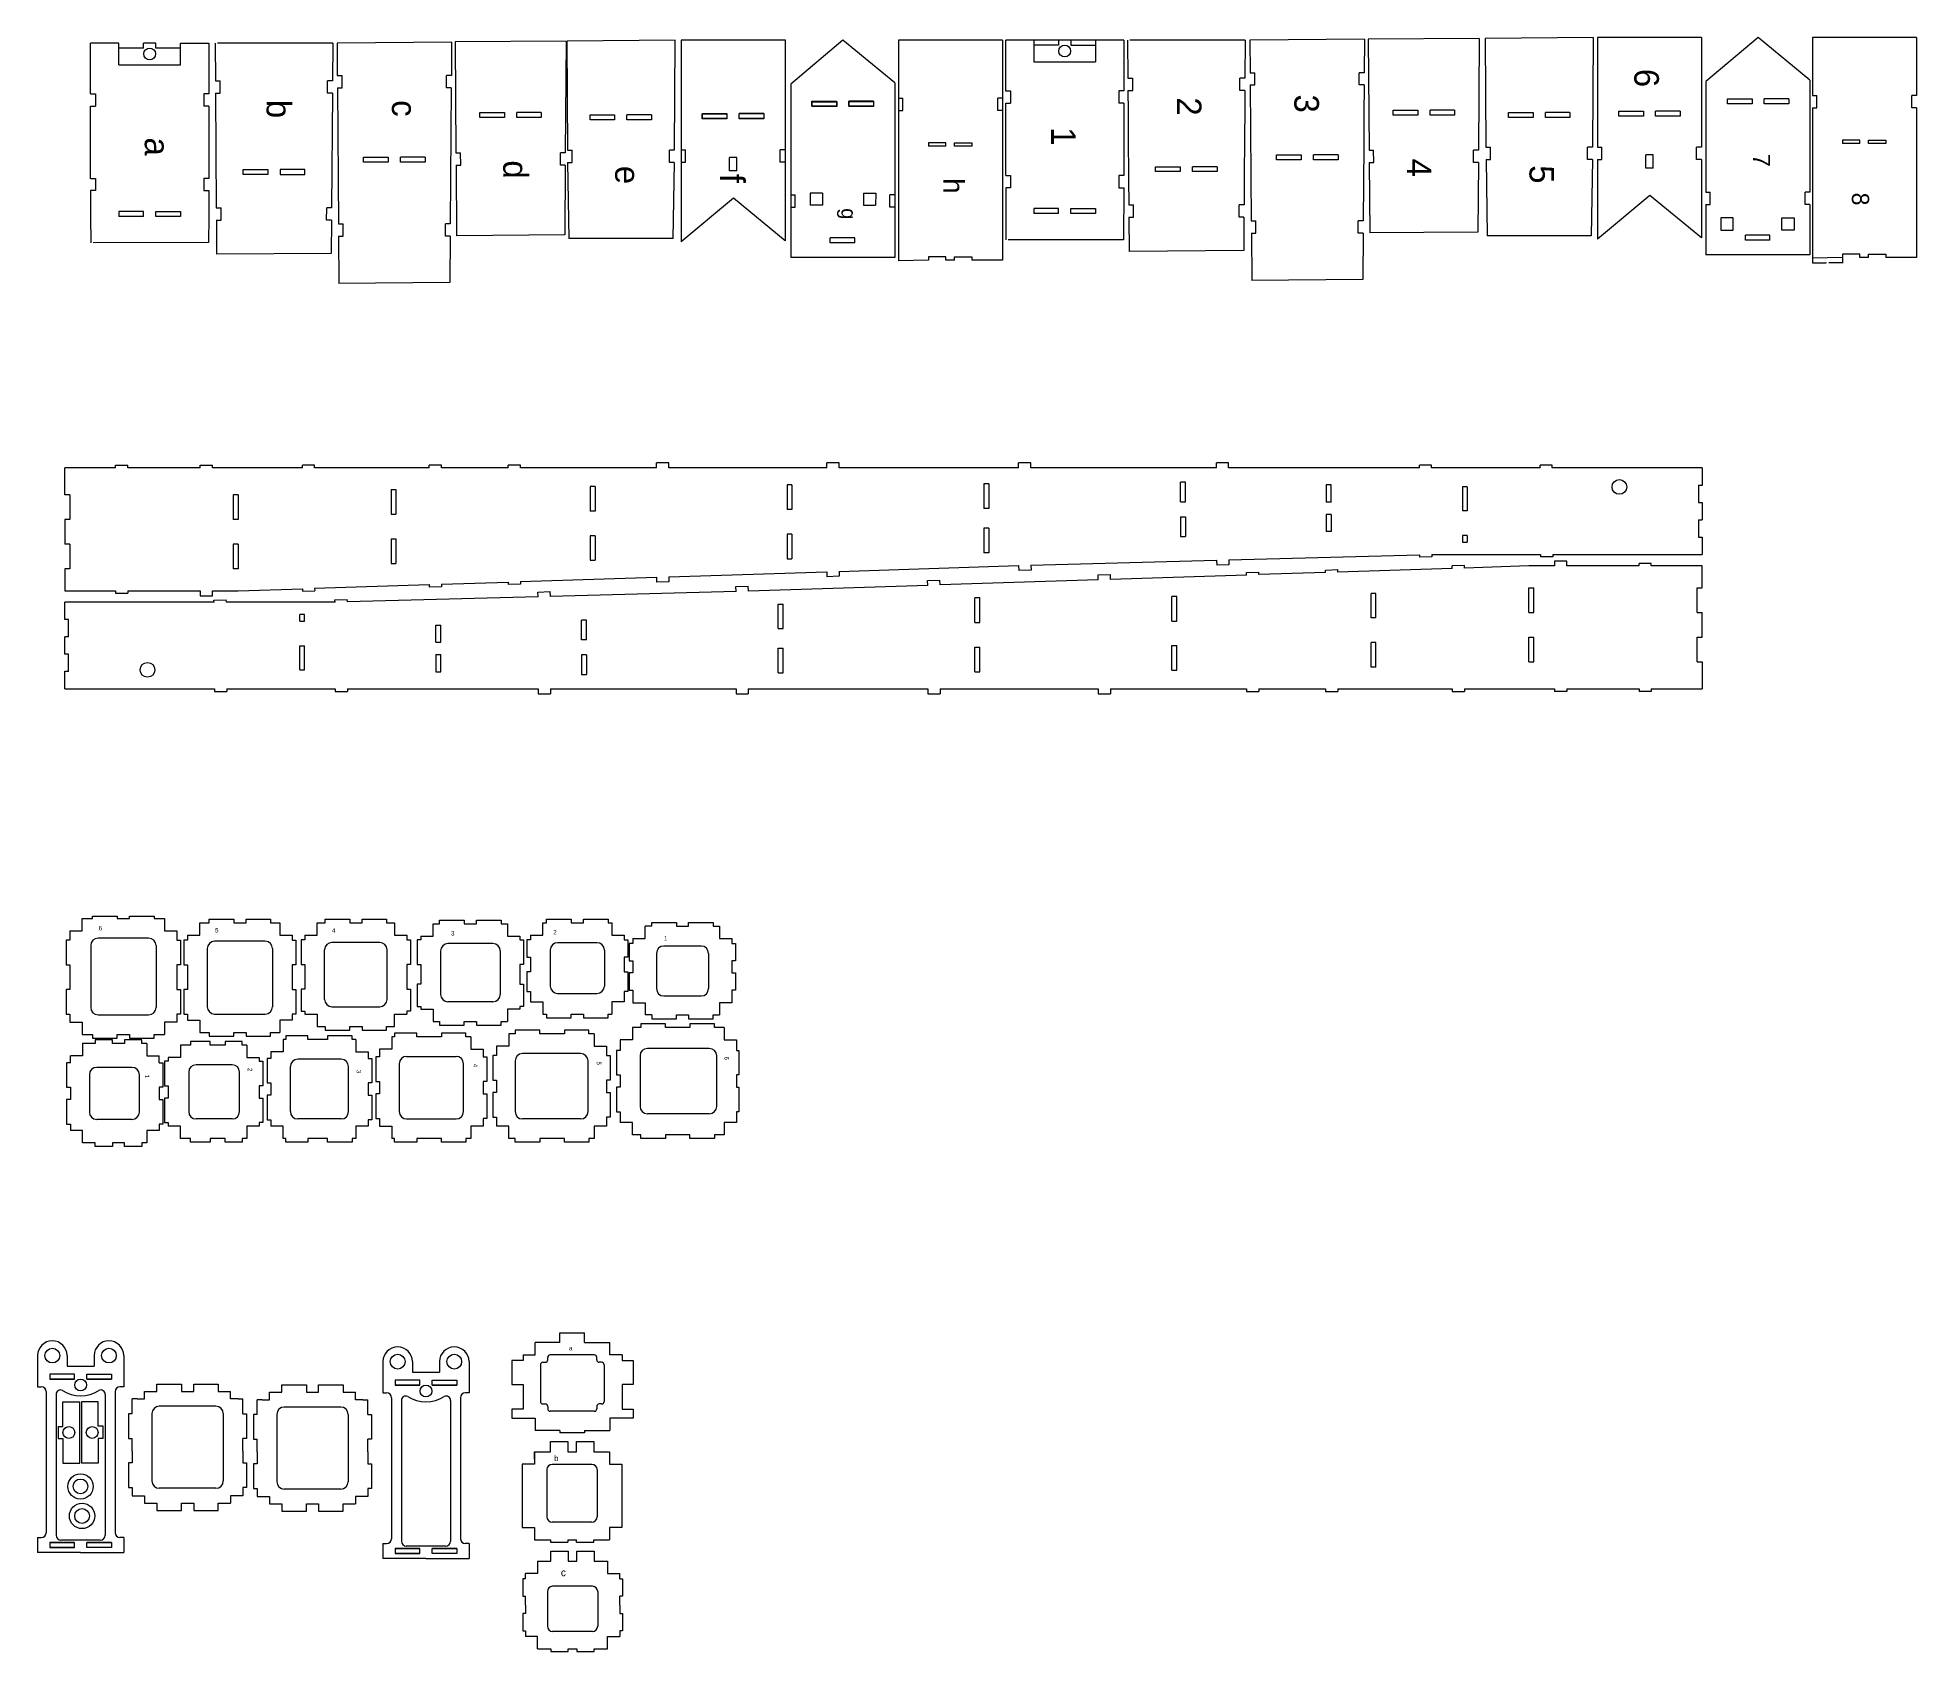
# Model space of a CAD drawing. Extents: x 8453 to 11023, y 19221 to 20564.
# Drawn here: x 8453 to 9217, y 19733 to 20389 of the extents above; entities that cross this region are included whole.
import ezdxf

# ---------------------------------------------------------------- set-up
doc = ezdxf.new("R2010")
doc.units = 0
doc.header["$MEASUREMENT"] = 0
doc.layers.get('0').update_dxf_attribs({"linetype": 'CONTINUOUS'})
doc.layers.get('Defpoints').update_dxf_attribs({"linetype": 'CONTINUOUS'})
doc.layers.add('7', color=7, linetype='CONTINUOUS')
doc.styles.add('样式_40', font='txt', dxfattribs={"height": 10})
doc.dimstyles.get("Standard").update_dxf_attribs({"dimtxt": 0.18, "dimasz": 0.18, "dimexe": 0.18, "dimexo": 0.0625, "dimgap": 0.09, "dimtad": 0, "dimtih": 1, "dimtoh": 1, "dimdec": 4, "dimzin": 0, "dimdsep": 46, "dimtxsty": 'STANDARD', "dimcen": 0.09, "dimadec": 0, "dimazin": 0, "dimtfac": 1, "dimtdec": 4, "dimtofl": 0, "dimtmove": 2, "dimatfit": 3, "dimfxl": 1, "dimtolj": 1, "dimtzin": 0, "dimarcsym": 0})

msp = doc.modelspace()

# ---------------------------------------------------------------- texts
at = {"linetype": 'ByBlock', "insert": (8829.90185, 20331.62752), "char_height": 8.398597, "attachment_point": 1, "rotation": 270}
msp.add_mtext_dynamic_manual_height_columns('{\\C1;h}', width=10.6435538, gutter_width=41.99299, heights=[0], dxfattribs=at)
at = {"linetype": 'ByBlock', "attachment_point": 1}
for s, width, gutter_width, insert, char_height in [('{\\C1;b}', 2.4478613, 11.47179, (8663.32639, 19812.37848), 2.294358), ('{\\C1;c}', 4.2188295, 15.12074, (8666.03648, 19766.2972), 3.024149)]:
    msp.add_mtext_dynamic_manual_height_columns(s, width=width, gutter_width=gutter_width, heights=[0], dxfattribs=dict(at, insert=insert, char_height=char_height))

# ---------------------------------------------------------------- blocks, each defined once
blk = doc.blocks.new('*U134')
at = {"color": 242, "linetype": 'ByBlock', "style": '样式_40'}
blk.add_text('1', height=10, dxfattribs=at).set_placement((9540.51, 20139.99))
blk = doc.blocks.new('*U135')
at = {"color": 242, "linetype": 'ByBlock', "style": '样式_40'}
blk.add_text('2', height=10, dxfattribs=at).set_placement((9609.48, 20141.63))
blk = doc.blocks.new('*U136')
at = {"color": 242, "linetype": 'ByBlock', "style": '样式_40'}
blk.add_text('3', height=10, dxfattribs=at).set_placement((9694.21, 20140.32))
blk = doc.blocks.new('*U137')
at = {"color": 242, "linetype": 'ByBlock', "style": '样式_40'}
blk.add_text('4', height=10, dxfattribs=at).set_placement((9818.36, 20138.68))
blk = doc.blocks.new('*U138')
at = {"color": 242, "linetype": 'ByBlock', "style": '样式_40'}
blk.add_text('5', height=10, dxfattribs=at).set_placement((9900.14, 20141.63))
blk = doc.blocks.new('*U145')
at = {"color": 244, "linetype": 'ByBlock'}
blk.add_text('a', height=1.8, dxfattribs=at).set_placement((10165.7, 19890.57))
blk = doc.blocks.new('*U146')
at = {"color": 244, "linetype": 'ByBlock'}
blk.add_text('3', height=1.8, dxfattribs=at).set_placement((9871.87, 19888.5))
blk = doc.blocks.new('*U147')
at = {"color": 244, "linetype": 'ByBlock'}
blk.add_text('4', height=1.8, dxfattribs=at).set_placement((9789.99, 19889.16))
blk = doc.blocks.new('*U148')
at = {"color": 244, "linetype": 'ByBlock'}
blk.add_text('5', height=1.8, dxfattribs=at).set_placement((9709.63, 19889.27))
blk = doc.blocks.new('*U149')
at = {"color": 244, "linetype": 'ByBlock'}
blk.add_text('6', height=1.8, dxfattribs=at).set_placement((9628.72, 19888.89))
blk = doc.blocks.new('*U150')
at = {"color": 244, "linetype": 'ByBlock'}
blk.add_text('2', height=1.8, dxfattribs=at).set_placement((9952.85, 19888.57))
blk = doc.blocks.new('*U151')
at = {"color": 244, "linetype": 'ByBlock'}
blk.add_text('1', height=1.8, dxfattribs=at).set_placement((10014.31, 19887.47))
blk = doc.blocks.new('*U152')
at = {"color": 244, "linetype": 'ByBlock'}
blk.add_text('3', height=1.8, dxfattribs=at).set_placement((9871.87, 19888.5))
blk = doc.blocks.new('*U153')
at = {"color": 244, "linetype": 'ByBlock'}
blk.add_text('4', height=1.8, dxfattribs=at).set_placement((9789.99, 19889.16))
blk = doc.blocks.new('*U154')
at = {"color": 244, "linetype": 'ByBlock'}
blk.add_text('5', height=1.8, dxfattribs=at).set_placement((9709.63, 19889.27))
blk = doc.blocks.new('*U155')
at = {"color": 244, "linetype": 'ByBlock'}
blk.add_text('6', height=1.8, dxfattribs=at).set_placement((9628.72, 19888.89))
blk = doc.blocks.new('*U156')
at = {"color": 244, "linetype": 'ByBlock'}
blk.add_text('2', height=1.8, dxfattribs=at).set_placement((9952.85, 19888.57))
blk = doc.blocks.new('*U158')
at = {"color": 242, "linetype": 'ByBlock', "style": '样式_40'}
blk.add_text('6', height=10, dxfattribs=at).set_placement((9941.52, 20139.43))
blk = doc.blocks.new('*U160')
at = {"color": 244, "linetype": 'ByBlock'}
blk.add_text('8', height=7, dxfattribs=at).set_placement((10144.36, 20140.54))
blk = doc.blocks.new('*U161')
at = {"color": 242, "linetype": 'ByBlock', "style": '样式_40'}
blk.add_text('a', height=10, dxfattribs=at).set_placement((9543.49, 19951.82))
blk = doc.blocks.new('*U162')
at = {"color": 242, "linetype": 'ByBlock', "style": '样式_40'}
blk.add_text('b', height=10, dxfattribs=at).set_placement((9609.34, 19950.81))
blk = doc.blocks.new('*U163')
at = {"color": 242, "linetype": 'ByBlock', "style": '样式_40'}
blk.add_text('c', height=10, dxfattribs=at).set_placement((9695.35, 19952.83))
blk = doc.blocks.new('*U164')
at = {"color": 242, "linetype": 'ByBlock', "style": '样式_40'}
blk.add_text('d', height=10, dxfattribs=at).set_placement((9817.98, 19950.81))
blk = doc.blocks.new('*U165')
at = {"color": 242, "linetype": 'ByBlock', "style": '样式_40'}
blk.add_text('e', height=10, dxfattribs=at).set_placement((9899.29, 19951.49))
blk = doc.blocks.new('*U171')
at = {"color": 242, "linetype": 'ByBlock', "style": '样式_40'}
blk.add_text('f', height=10, dxfattribs=at).set_placement((9983.06, 19948.48))
blk = doc.blocks.new('*U172')
at = {"color": 244, "linetype": 'ByBlock'}
blk.add_text('g', height=6, dxfattribs=at).set_placement((10061.28, 19953.29))
blk = doc.blocks.new('*U173')
at = {"color": 244, "linetype": 'ByBlock'}
blk.add_text('7', height=7, dxfattribs=at).set_placement((10040.3, 20143.56))
blk = doc.blocks.new('*D179')
at = {"color": 0, "linetype": 'ByBlock', "lineweight": -2, "transparency": 16777216}
for p, q in [((9174.82, 20299.12), (9174.82, 20297.1)), ((9175, 20297.28), (9180.37, 20297.28)), ((9186.85, 20297.28), (9181.48, 20297.28)), ((9187.03, 20299.12), (9187.03, 20297.1))]:
    blk.add_line(p, q, dxfattribs=at)
at = {"color": 0, "linetype": 'ByBlock', "transparency": 16777216}
for points in [[(9175, 20297.31), (9175, 20297.25), (9174.82, 20297.28)], [(9186.85, 20297.31), (9186.85, 20297.25), (9187.03, 20297.28)]]:
    blk.add_solid(points, dxfattribs=at)
at = {"layer": 'Defpoints', "color": 0, "linetype": 'ByBlock', "transparency": 16777216}
for p in [(9174.82, 20299.18), (9187.03, 20299.18), (9187.03, 20297.28)]:
    blk.add_point(p, dxfattribs=at)
at = {"color": 0, "linetype": 'ByBlock', "transparency": 16777216, "insert": (9180.92, 20297.28), "char_height": 0.18, "attachment_point": 5}
blk.add_mtext('\\A1;12.2109', dxfattribs=at)

# ---------------------------------------------------------------- dimensions: what is measured, and where the dimension line sits
at = {"linetype": 'ByBlock'}
dim = msp.add_linear_dim(base=(9187.0271, 20297.27597), p1=(9174.81621, 20299.18276), p2=(9187.0271, 20299.18276), dimstyle='STANDARD', override={"dimtmove": 0}, dxfattribs=at)
dim.commit()
dim.dimension.update_dxf_attribs({"geometry": '*D179', "text_midpoint": (9180.92166, 20297.27597)})

# ---------------------------------------------------------------- linework, layer by layer
for p, q in [((8621.61688, 20386.94054), (8575.04366, 20386.58074)), ((8621.58564, 20386.93914), (8621.48518, 20373.36313)), ((8668.21893, 20387.36511), (8623.01108, 20387.01586)), ((8623.01108, 20387.01589), (8623.34069, 20341.959)), ((8668.15477, 20387.36461), (8667.81877, 20341.95899)), ((8668.40025, 20387.36511), (8668.72418, 20343.08555)), ((8712.47141, 20387.70551), (8668.56933, 20387.36635)), ((8712.38517, 20387.70484), (8712.05499, 20343.08555)), ((8757.18861, 20387.70484), (8714.90475, 20387.70484)), ((8757.31259, 20387.70484), (8715.02873, 20387.70484)), ((8780.6803, 20387.70484), (8759.43429, 20369.91036)), ((8801.71815, 20370.40976), (8780.6803, 20387.70484)), ((8845.58084, 20387.7337), (8803.29698, 20387.7337)), ((8858.34804, 20387.73375), (8846.8481, 20387.73353)), ((8846.84812, 20367.10021), (8846.8481, 20387.73353)), ((8858.34804, 20387.73375), (8858.34804, 20385.73375)), ((8873.34804, 20387.73375), (8868.34804, 20387.73375)), ((8868.34804, 20387.73375), (8868.34804, 20385.73375)), ((8873.34804, 20387.73375), (8873.34804, 20385.73375)), ((8894.84804, 20387.73375), (8883.34804, 20387.73375)), ((8883.34804, 20387.73375), (8883.34804, 20385.73375)), ((8894.84804, 20387.73375), (8894.84804, 20367.10037)), ((8896.42229, 20387.73375), (8896.50717, 20372.34158)), ((8944.19892, 20387.75301), (8897.36306, 20387.73842)), ((8944.19892, 20387.75301), (8944.12118, 20372.34146)), ((8992.70962, 20388.11341), (8946.1364, 20387.75362)), ((8946.1364, 20387.75362), (8946.23851, 20374.53592)), ((8992.70962, 20388.11341), (8992.61351, 20374.5358)), ((9039.39361, 20388.47407), (8994.26539, 20388.12543)), ((8994.26539, 20388.12543), (8994.61348, 20343.06787)), ((9039.39361, 20388.47407), (9039.07898, 20343.06775)), ((9041.75985, 20388.47363), (9042.10194, 20344.19319)), ((9085.71912, 20388.81323), (9041.81704, 20388.47407)), ((9085.71909, 20388.80955), (9085.40548, 20344.19307)), ((9129.75518, 20388.81323), (9087.47133, 20388.81323)), ((9152.77625, 20388.81323), (9131.53024, 20371.01875)), ((9173.8141, 20371.51816), (9152.77625, 20388.81323)), ((9217.10007, 20388.81323), (9174.81621, 20388.81323)), ((8486.33329, 20386.564), (8474.83333, 20386.56399)), ((8474.83335, 20365.93049), (8474.83333, 20386.56381)), ((8486.33329, 20377.76424), (8486.33329, 20386.564)), ((8496.33329, 20384.564), (8486.33329, 20384.564)), ((8496.33329, 20384.564), (8496.33329, 20386.564)), ((8501.33329, 20386.564), (8496.33329, 20386.564)), ((8501.33329, 20384.564), (8501.33329, 20386.564)), ((8511.33329, 20384.564), (8501.33329, 20384.564)), ((8511.33329, 20386.564), (8522.83326, 20386.56403)), ((8511.33329, 20377.76424), (8511.33329, 20386.564)), ((8522.83326, 20386.56403), (8522.83326, 20365.93065)), ((8525.43836, 20386.56403), (8525.55098, 20371.1683)), ((8573.25343, 20386.57981), (8526.41757, 20386.56522)), ((8573.28106, 20386.58074), (8573.167, 20371.16829)), ((8575.00408, 20386.58045), (8575.10078, 20373.36313)), ((8858.34804, 20385.73375), (8858.34804, 20378.93375)), ((8868.34804, 20385.73375), (8858.34804, 20385.73375)), ((8873.34804, 20385.73375), (8883.34804, 20385.73375)), ((8883.34804, 20385.73375), (8883.34804, 20378.93375)), ((8486.33329, 20377.76424), (8511.33329, 20377.76424)), ((8575.10078, 20373.36313), (8577.06702, 20373.36313)), ((8577.06702, 20368.36313), (8577.06702, 20373.36313)), ((8621.48518, 20373.36313), (8619.4767, 20373.36313)), ((8619.4767, 20368.36313), (8619.4767, 20373.36313)), ((8858.34804, 20378.93375), (8883.34804, 20378.93375)), ((8896.50717, 20372.34158), (8898.49319, 20372.34158)), ((8898.49319, 20367.34158), (8898.49319, 20372.34158)), ((8944.12118, 20372.34146), (8942.08579, 20372.34146)), ((8942.08579, 20367.34146), (8942.08579, 20372.34146)), ((8946.23851, 20374.53592), (8948.17053, 20374.53592)), ((8948.17053, 20369.53592), (8948.17053, 20374.53592)), ((8992.61359, 20374.5358), (8990.5782, 20374.5358)), ((8990.5782, 20369.5358), (8990.5782, 20374.5358)), ((8474.78389, 20365.93065), (8476.78389, 20365.93065)), ((8476.78389, 20365.93065), (8476.78389, 20360.93049)), ((8522.83326, 20365.93065), (8520.83326, 20365.93065)), ((8520.83326, 20365.93065), (8520.83326, 20360.93049)), ((8525.55098, 20371.1683), (8527.537, 20371.1683)), ((8525.58756, 20366.1683), (8527.537, 20366.1683)), ((8525.58756, 20366.1683), (8525.92802, 20319.62898)), ((8527.537, 20366.1683), (8527.537, 20371.1683)), ((8573.167, 20371.16829), (8571.13161, 20371.16829)), ((8571.13161, 20366.16829), (8571.13161, 20371.16829)), ((8573.13, 20366.16829), (8571.13161, 20366.16829)), ((8573.13, 20366.16829), (8572.78561, 20319.62897)), ((8575.13735, 20368.36313), (8577.06702, 20368.36313)), ((8575.13735, 20368.36313), (8575.54149, 20313.11973)), ((8621.44818, 20368.36313), (8619.4767, 20368.36313)), ((8621.44818, 20368.36313), (8621.03937, 20313.11972)), ((8803.29698, 20364.16101), (8805.05078, 20364.16101)), ((8805.05078, 20359.16101), (8805.05078, 20364.16101)), ((8845.58084, 20364.16029), (8843.65746, 20364.16089)), ((8843.65746, 20359.16089), (8843.65746, 20364.16089)), ((8846.79867, 20367.10016), (8848.79867, 20367.10016)), ((8848.79867, 20367.10016), (8848.79867, 20362.09999)), ((8894.84804, 20367.10037), (8892.84804, 20367.10037)), ((8892.84804, 20367.10037), (8892.84804, 20362.10021)), ((8896.54256, 20367.34158), (8896.6035, 20358.73277)), ((8896.54579, 20367.34158), (8898.49319, 20367.34158)), ((8944.08579, 20367.34146), (8942.08579, 20367.34146)), ((8944.08579, 20367.34146), (8944.02485, 20358.73321)), ((8946.27714, 20369.53592), (8948.17053, 20369.53592)), ((8946.27714, 20369.53592), (8946.70392, 20314.29251)), ((8992.5782, 20369.5358), (8990.5782, 20369.5358)), ((8992.57812, 20369.5358), (8992.49366, 20357.6032)), ((9140.26901, 20361.84443), (9140.26901, 20363.84443)), ((9140.26901, 20363.84443), (9150.26901, 20363.84443)), ((9150.26901, 20363.84443), (9150.26901, 20361.84443)), ((9155.26901, 20361.84443), (9155.26901, 20363.84443)), ((9165.26901, 20363.84443), (9155.26901, 20363.84443)), ((9165.26901, 20363.84443), (9165.26901, 20361.84443)), ((9174.81621, 20365.24054), (9176.57001, 20365.24054)), ((9176.57001, 20360.24054), (9176.57001, 20365.24054)), ((9217.10007, 20365.23983), (9215.17669, 20365.24042)), ((9215.17669, 20360.24042), (9215.17669, 20365.24042)), ((8474.78389, 20360.93049), (8476.78389, 20360.93049)), ((8474.83335, 20331.583), (8474.83335, 20360.93049)), ((8522.83326, 20360.93049), (8520.83326, 20360.93049)), ((8522.83326, 20360.93049), (8522.83326, 20331.583)), ((8633.06515, 20356.29925), (8633.06515, 20358.29925)), ((8633.06515, 20358.29925), (8643.06515, 20358.29925)), ((8643.06515, 20356.29925), (8633.06515, 20356.29925)), ((8643.06515, 20358.29925), (8643.06515, 20356.29925)), ((8648.06515, 20356.29925), (8648.06515, 20358.29925)), ((8658.06515, 20358.29925), (8648.06515, 20358.29925)), ((8658.06515, 20356.29925), (8648.06515, 20356.29925)), ((8658.06515, 20358.29925), (8658.06515, 20356.29925)), ((8677.87829, 20355.39602), (8677.87829, 20357.39602)), ((8677.87829, 20357.39602), (8687.87829, 20357.39602)), ((8687.87829, 20357.39602), (8687.87829, 20355.39602)), ((8692.87829, 20355.39602), (8692.87829, 20357.39602)), ((8702.87829, 20357.39602), (8692.87829, 20357.39602)), ((8702.87829, 20357.39602), (8702.87829, 20355.39602)), ((8723.51862, 20355.79811), (8723.51862, 20357.79811)), ((8723.51862, 20357.79811), (8733.51862, 20357.79811)), ((8723.52166, 20355.95527), (8723.52166, 20357.95527)), ((8723.52166, 20357.95527), (8733.52166, 20357.95527)), ((8733.51862, 20357.79811), (8733.51862, 20355.79811)), ((8733.52166, 20357.95527), (8733.52166, 20355.95527)), ((8738.51862, 20355.79811), (8738.51862, 20357.79811)), ((8748.51862, 20357.79811), (8738.51862, 20357.79811)), ((8738.52166, 20355.95527), (8738.52166, 20357.95527)), ((8748.52166, 20357.95527), (8738.52166, 20357.95527)), ((8748.51862, 20357.79811), (8748.51862, 20355.79811)), ((8748.52166, 20357.95527), (8748.52166, 20355.95527)), ((8768.0512, 20360.8932), (8768.0512, 20362.8932)), ((8768.0512, 20362.8932), (8778.0512, 20362.8932)), ((8778.0512, 20360.8932), (8768.0512, 20360.8932)), ((8768.17306, 20360.73604), (8768.17306, 20362.73604)), ((8768.17306, 20362.73604), (8778.17306, 20362.73604)), ((8778.17306, 20360.73604), (8768.17306, 20360.73604)), ((8778.0512, 20362.8932), (8778.0512, 20360.8932)), ((8778.17306, 20362.73604), (8778.17306, 20360.73604)), ((8783.0512, 20360.8932), (8783.0512, 20362.8932)), ((8793.0512, 20362.8932), (8783.0512, 20362.8932)), ((8793.0512, 20360.8932), (8783.0512, 20360.8932)), ((8783.17306, 20360.73604), (8783.17306, 20362.73604)), ((8793.17306, 20362.73604), (8783.17306, 20362.73604)), ((8793.17306, 20360.73604), (8783.17306, 20360.73604)), ((8793.0512, 20362.8932), (8793.0512, 20360.8932)), ((8793.17306, 20362.73604), (8793.17306, 20360.73604)), ((8803.29698, 20359.16101), (8805.05078, 20359.16101)), ((8845.58084, 20359.16089), (8843.65746, 20359.16089)), ((8846.84813, 20332.75251), (8846.84813, 20362.10021)), ((8846.84813, 20362.09999), (8848.79867, 20362.09999)), ((8894.84804, 20362.10021), (8892.84804, 20362.10021)), ((8894.84804, 20362.10021), (8894.84804, 20332.75251)), ((8896.6035, 20358.73277), (8896.67318, 20348.88846)), ((8944.02485, 20358.73321), (8943.95516, 20348.88773)), ((8992.49366, 20357.6032), (8992.40358, 20344.92707)), ((9004.36077, 20357.25104), (9004.36077, 20359.25104)), ((9004.36077, 20359.25104), (9014.36077, 20359.25104)), ((9014.36077, 20357.25104), (9004.36077, 20357.25104)), ((9014.36077, 20359.25104), (9014.36077, 20357.25104)), ((9019.36077, 20357.25104), (9019.36077, 20359.25104)), ((9029.36077, 20359.25104), (9019.36077, 20359.25104)), ((9029.36077, 20357.25104), (9019.36077, 20357.25104)), ((9029.36077, 20359.25104), (9029.36077, 20357.25104)), ((9051.24694, 20356.34658), (9051.24694, 20358.34658)), ((9051.24694, 20358.34658), (9061.24694, 20358.34658)), ((9061.24694, 20356.34658), (9051.24694, 20356.34658)), ((9061.24694, 20358.34658), (9061.24694, 20356.34658)), ((9066.24694, 20356.34658), (9066.24694, 20358.34658)), ((9076.24694, 20358.34658), (9066.24694, 20358.34658)), ((9076.24694, 20356.34658), (9066.24694, 20356.34658)), ((9076.24694, 20358.34658), (9076.24694, 20356.34658)), ((9096.0852, 20356.9065), (9096.0852, 20358.9065)), ((9096.0852, 20358.9065), (9106.0852, 20358.9065)), ((9106.0852, 20356.9065), (9096.0852, 20356.9065)), ((9106.0852, 20358.9065), (9106.0852, 20356.9065)), ((9111.0852, 20356.9065), (9111.0852, 20358.9065)), ((9121.0852, 20358.9065), (9111.0852, 20358.9065)), ((9121.0852, 20356.9065), (9111.0852, 20356.9065)), ((9121.0852, 20358.9065), (9121.0852, 20356.9065)), ((9150.26901, 20361.84443), (9140.26901, 20361.84443)), ((9165.26901, 20361.84443), (9155.26901, 20361.84443)), ((9174.81621, 20360.24054), (9176.57001, 20360.24054)), ((9217.10007, 20360.24042), (9215.17669, 20360.24042)), ((8687.87829, 20355.39602), (8677.87829, 20355.39602)), ((8702.87829, 20355.39602), (8692.87829, 20355.39602)), ((8733.51862, 20355.79811), (8723.51862, 20355.79811)), ((8733.52166, 20355.95527), (8723.52166, 20355.95527)), ((8748.51862, 20355.79811), (8738.51862, 20355.79811)), ((8748.52166, 20355.95527), (8738.52166, 20355.95527)), ((8896.67318, 20348.88846), (8896.7979, 20331.29933)), ((8943.95527, 20348.90325), (8943.83065, 20331.29812)), ((8623.34069, 20341.959), (8625.24391, 20341.959)), ((8625.27944, 20336.959), (8625.24391, 20341.959)), ((8665.84874, 20336.95899), (8665.88426, 20341.95899)), ((8667.81877, 20341.95899), (8665.88426, 20341.95899)), ((8668.72418, 20343.08555), (8670.64657, 20343.08555)), ((8670.64657, 20338.08555), (8670.64657, 20343.08555)), ((8712.05499, 20343.08555), (8710.10789, 20343.08555)), ((8710.10789, 20338.08555), (8710.10789, 20343.08555)), ((8714.90475, 20343.20286), (8716.61396, 20343.20286)), ((8716.61396, 20338.20286), (8716.61396, 20343.20286)), ((8757.18861, 20343.20274), (8755.15308, 20343.20274)), ((8755.15308, 20338.20274), (8755.15308, 20343.20274)), ((8822.55325, 20346.01627), (8815.50787, 20346.01627)), ((8815.50787, 20346.01627), (8815.50787, 20344.60719)), ((8822.55325, 20344.60719), (8815.50787, 20344.60719)), ((8822.55325, 20344.60719), (8822.55325, 20346.01627)), ((8826.07594, 20344.60719), (8826.07594, 20346.01627)), ((8826.07594, 20346.01627), (8833.12132, 20346.01627)), ((8833.12132, 20344.60751), (8826.07594, 20344.60751)), ((8833.12132, 20346.01627), (8833.12132, 20344.60719)), ((8956.9866, 20339.17466), (8956.9866, 20341.17466)), ((8956.9866, 20341.17466), (8966.9866, 20341.17466)), ((8966.9866, 20341.17466), (8966.9866, 20339.17466)), ((8971.9866, 20339.17466), (8971.9866, 20341.17466)), ((8981.9866, 20341.17466), (8971.9866, 20341.17466)), ((8981.9866, 20341.17466), (8981.9866, 20339.17466)), ((8992.4036, 20344.9294), (8992.19157, 20314.29239)), ((8994.61348, 20343.06787), (8996.43489, 20343.06787)), ((8996.47042, 20338.06787), (8996.43489, 20343.06787)), ((9037.04341, 20338.06775), (9037.07894, 20343.06775)), ((9039.07894, 20343.06775), (9037.07894, 20343.06775)), ((9042.10194, 20344.19319), (9043.91061, 20344.19319)), ((9043.91061, 20339.19319), (9043.91061, 20344.19319)), ((9085.40545, 20344.19307), (9083.36992, 20344.19307)), ((9083.36992, 20339.19307), (9083.36992, 20344.19307)), ((9087.47133, 20344.31125), (9089.18054, 20344.31125)), ((9089.18054, 20339.31125), (9089.18054, 20344.31125)), ((9107.0852, 20335.72475), (9107.0852, 20341.17254)), ((9110.0852, 20341.17254), (9107.0852, 20341.17254)), ((9110.0852, 20335.72475), (9110.0852, 20341.17254)), ((9129.75518, 20344.31113), (9127.71966, 20344.31113)), ((9127.71966, 20339.31113), (9127.71966, 20344.31113)), ((9194.07248, 20347.0958), (9187.0271, 20347.0958)), ((9187.0271, 20347.0958), (9187.0271, 20345.68673)), ((9194.07248, 20345.68673), (9187.0271, 20345.68673)), ((9194.07248, 20345.68673), (9194.07248, 20347.0958)), ((9197.59517, 20345.68673), (9197.59517, 20347.0958)), ((9197.59517, 20347.0958), (9204.64055, 20347.0958)), ((9204.64055, 20345.68704), (9197.59517, 20345.68704)), ((9204.64055, 20347.0958), (9204.64055, 20345.68673)), ((8536.86008, 20333.11692), (8536.86008, 20335.11692)), ((8536.86008, 20335.11692), (8546.86008, 20335.11692)), ((8546.86008, 20335.11692), (8546.86008, 20333.11692)), ((8551.86008, 20335.11692), (8551.86008, 20333.11692)), ((8561.86008, 20335.11692), (8551.86008, 20335.11692)), ((8561.86008, 20333.11692), (8561.86008, 20335.11692)), ((8585.77292, 20338.15895), (8585.77292, 20340.15895)), ((8585.77292, 20340.15895), (8595.77292, 20340.15895)), ((8595.77292, 20338.15895), (8585.77292, 20338.15895)), ((8595.77292, 20340.15895), (8595.77292, 20338.15895)), ((8600.77292, 20338.15895), (8600.77292, 20340.15895)), ((8610.77292, 20340.15895), (8600.77292, 20340.15895)), ((8610.77292, 20338.15895), (8600.77292, 20338.15895)), ((8610.77292, 20340.15895), (8610.77292, 20338.15895)), ((8623.37727, 20336.959), (8625.27944, 20336.959)), ((8623.37727, 20336.959), (8623.5871, 20308.27613)), ((8667.78177, 20336.95899), (8665.84874, 20336.95899)), ((8667.78177, 20336.95899), (8667.57203, 20308.61586)), ((8668.76075, 20338.08555), (8670.64657, 20338.08555)), ((8668.76075, 20338.08555), (8669.22813, 20307.14367)), ((8712.01799, 20338.08555), (8710.10789, 20338.08555)), ((8712.01799, 20338.08555), (8711.54524, 20307.14559)), ((8714.90475, 20338.20286), (8716.61396, 20338.20286)), ((8734.51862, 20334.61636), (8734.51862, 20340.06415)), ((8737.51862, 20340.06415), (8734.51862, 20340.06415)), ((8737.51862, 20334.61636), (8734.51862, 20334.61636)), ((8737.51862, 20334.61636), (8737.51862, 20340.06415)), ((8757.18861, 20338.20274), (8755.15308, 20338.20274)), ((8907.80565, 20334.30113), (8907.80565, 20336.30113)), ((8907.80565, 20336.30113), (8917.80565, 20336.30113)), ((8917.80565, 20334.30113), (8907.80565, 20334.30113)), ((8917.80565, 20336.30113), (8917.80565, 20334.30113)), ((8922.80565, 20334.30113), (8922.80565, 20336.30113)), ((8932.80565, 20336.30113), (8922.80565, 20336.30113)), ((8932.80565, 20334.30113), (8922.80565, 20334.30113)), ((8932.80565, 20336.30113), (8932.80565, 20334.30113)), ((8966.9866, 20339.17466), (8956.9866, 20339.17466)), ((8981.9866, 20339.17466), (8971.9866, 20339.17466)), ((8994.65211, 20338.06787), (8996.47042, 20338.06787)), ((8994.65211, 20338.06787), (8994.87369, 20309.38588)), ((9039.03217, 20338.06775), (9037.04341, 20338.06775)), ((9039.03217, 20338.06775), (9038.83292, 20309.72181)), ((9042.14057, 20339.19319), (9043.91061, 20339.19319)), ((9042.14057, 20339.19319), (9042.63304, 20308.2549)), ((9085.36992, 20339.19307), (9083.36992, 20339.19307)), ((9085.36992, 20339.19307), (9084.91693, 20308.25331)), ((9087.47133, 20339.31125), (9089.18054, 20339.31125)), ((9110.0852, 20335.72475), (9107.0852, 20335.72475)), ((9129.75518, 20339.31113), (9127.71966, 20339.31113)), ((8474.83335, 20331.583), (8476.83335, 20331.583)), ((8476.83335, 20326.59824), (8474.83335, 20326.59824)), ((8474.83335, 20326.59824), (8474.83335, 20316.12072)), ((8476.83335, 20331.583), (8476.83335, 20326.59824)), ((8522.83326, 20331.583), (8520.83326, 20331.583)), ((8520.83326, 20331.583), (8520.83326, 20326.59824)), ((8520.83326, 20326.59824), (8522.83326, 20326.59824)), ((8522.83326, 20326.59824), (8522.83326, 20316.12072)), ((8546.86008, 20333.11692), (8536.86008, 20333.11692)), ((8551.86008, 20333.11692), (8561.86008, 20333.11692)), ((8772.3645, 20325.61322), (8767.33682, 20325.61322)), ((8767.33682, 20325.61322), (8767.40081, 20320.61322)), ((8772.3645, 20325.61322), (8772.3645, 20320.61322)), ((8788.98162, 20325.61322), (8794.0093, 20325.61322)), ((8788.98162, 20325.61322), (8788.98162, 20320.61322)), ((8794.0093, 20325.61322), (8793.94531, 20320.61322)), ((8846.84813, 20332.75251), (8848.84813, 20332.75251)), ((8848.84813, 20327.75251), (8846.84813, 20327.75251)), ((8846.84813, 20327.75251), (8846.96479, 20306.59524)), ((8848.84813, 20332.75251), (8848.84813, 20327.75251)), ((8894.84804, 20332.75251), (8892.84804, 20332.75251)), ((8892.84804, 20332.75251), (8892.84804, 20327.75251)), ((8892.84804, 20327.75251), (8894.84804, 20327.75251)), ((8894.84804, 20327.75251), (8894.74141, 20306.61451)), ((8896.7979, 20331.29933), (8896.87213, 20320.80209)), ((8943.83065, 20331.29812), (8943.75636, 20320.80197)), ((9131.53024, 20325.96874), (9133.31325, 20325.96874)), ((9133.31325, 20320.96874), (9133.31325, 20325.96874)), ((9173.8141, 20325.96862), (9171.89122, 20325.96862)), ((9171.89122, 20320.96862), (9171.89122, 20325.96862)), ((8496.33326, 20318.12072), (8486.33326, 20318.12072)), ((8486.33326, 20318.12072), (8486.33326, 20316.12072)), ((8496.33326, 20316.12072), (8496.33326, 20318.12072)), ((8501.33326, 20316.12072), (8501.33326, 20318.12072)), ((8501.33326, 20318.12072), (8511.33326, 20318.12072)), ((8511.33326, 20318.12072), (8511.33326, 20316.12072)), ((8525.92802, 20319.62898), (8527.8665, 20319.62898)), ((8527.90189, 20314.62898), (8527.8665, 20319.62898)), ((8570.76679, 20314.62897), (8570.80218, 20319.62897)), ((8572.78561, 20319.62897), (8570.80218, 20319.62897)), ((8736.15076, 20323.52294), (8714.90475, 20305.72846)), ((8757.18861, 20306.22786), (8736.15076, 20323.52294)), ((8759.43429, 20324.86035), (8761.2173, 20324.86035)), ((8759.43429, 20319.86035), (8761.2173, 20319.86035)), ((8761.2173, 20319.86035), (8761.2173, 20324.86035)), ((8772.3645, 20320.61322), (8767.40081, 20320.61322)), ((8788.98162, 20320.61322), (8793.94531, 20320.61322)), ((8801.71815, 20324.86023), (8799.79527, 20324.86023)), ((8799.79527, 20319.86023), (8799.79527, 20324.86023)), ((8801.71815, 20319.86023), (8799.79527, 20319.86023)), ((8868.34804, 20319.29023), (8858.34804, 20319.29023)), ((8858.34804, 20319.29023), (8858.34804, 20317.29023)), ((8868.34804, 20317.29023), (8868.34804, 20319.29023)), ((8873.34804, 20317.29023), (8873.34804, 20319.29023)), ((8873.34804, 20319.29023), (8883.34804, 20319.29023)), ((8883.34804, 20319.29023), (8883.34804, 20317.29023)), ((8896.90533, 20320.80209), (8898.82276, 20320.80209)), ((8898.85815, 20315.80209), (8898.82276, 20320.80209)), ((8941.72096, 20315.80197), (8941.75636, 20320.80197)), ((8943.75636, 20320.80197), (8941.75636, 20320.80197)), ((9108.71734, 20324.63133), (9087.47133, 20306.83685)), ((9129.75518, 20307.33625), (9108.71734, 20324.63133)), ((9131.53024, 20320.96874), (9133.31325, 20320.96874)), ((9173.8141, 20320.96862), (9171.89122, 20320.96862)), ((8474.83335, 20316.12072), (8474.91157, 20305.429)), ((8496.33326, 20316.12072), (8486.33326, 20316.12072)), ((8511.33326, 20316.12117), (8501.33326, 20316.12117)), ((8522.83326, 20316.12072), (8522.75427, 20305.44571)), ((8525.9646, 20314.62898), (8527.90189, 20314.62898)), ((8525.9646, 20314.62898), (8526.06656, 20300.69107)), ((8572.74861, 20314.62897), (8570.76679, 20314.62897)), ((8572.74861, 20314.62897), (8572.64812, 20301.04975)), ((8575.54149, 20313.11973), (8577.45924, 20313.11973)), ((8577.49477, 20308.11973), (8577.45924, 20313.11973)), ((8619.04895, 20308.11972), (8619.08448, 20313.11972)), ((8621.03937, 20313.11972), (8619.08448, 20313.11972)), ((8868.34804, 20317.29023), (8858.34804, 20317.29023)), ((8883.34804, 20317.29067), (8873.34804, 20317.29067)), ((8896.94396, 20315.80209), (8898.85815, 20315.80209)), ((8896.94396, 20315.80209), (8897.05163, 20301.86456)), ((8943.72096, 20315.80197), (8941.72096, 20315.80197)), ((8943.72096, 20315.80197), (8943.62485, 20302.22435)), ((8946.70392, 20314.29251), (8948.56828, 20314.29251)), ((8948.60381, 20309.29251), (8948.56828, 20314.29251)), ((8990.16171, 20309.29239), (8990.19724, 20314.29239)), ((8992.19724, 20314.29239), (8990.19724, 20314.29239)), ((8522.72664, 20305.44479), (8475.89078, 20305.43019)), ((8575.57807, 20308.11973), (8577.49477, 20308.11973)), ((8575.57807, 20308.11973), (8575.71885, 20288.8756)), ((8621.00237, 20308.11972), (8619.04895, 20308.11972)), ((8621.00237, 20308.11972), (8620.86255, 20289.22432)), ((8667.65827, 20308.61653), (8623.75619, 20308.27736)), ((8711.54524, 20307.14559), (8669.26138, 20307.14559)), ((8711.66922, 20307.14559), (8669.38536, 20307.14559)), ((8775.45191, 20305.37863), (8775.45191, 20307.37863)), ((8785.45191, 20305.37863), (8775.45191, 20305.37863)), ((8785.45191, 20305.37863), (8785.45191, 20307.37863)), ((8894.74141, 20306.61451), (8847.90556, 20306.59991)), ((8946.74255, 20309.29251), (8948.60381, 20309.29251)), ((8946.74255, 20309.29251), (8946.89121, 20290.04905)), ((8992.15037, 20309.29239), (8990.16171, 20309.29239)), ((8992.15037, 20309.29239), (8992.01944, 20290.39769)), ((9038.83295, 20309.72549), (8994.93087, 20309.38633)), ((9084.91693, 20308.25331), (9042.63307, 20308.25331)), ((9147.54785, 20306.48702), (9147.54785, 20308.48702)), ((9157.54785, 20306.48702), (9147.54785, 20306.48702)), ((9157.54785, 20306.48702), (9157.54785, 20308.48702)), ((8572.67936, 20301.05116), (8526.10614, 20300.69136)), ((8801.71815, 20299.37116), (8759.43429, 20299.37116)), ((8822.55325, 20299.70044), (8815.50787, 20299.70044)), ((8815.50787, 20299.70044), (8815.50787, 20298.29137)), ((8822.55325, 20298.29137), (8822.55325, 20299.70044)), ((8826.07594, 20298.29137), (8826.07594, 20299.70044)), ((8826.07594, 20299.70044), (8833.12132, 20299.70044)), ((8833.12132, 20299.70044), (8833.12132, 20298.29137)), ((8845.58084, 20298.26623), (8833.12132, 20298.29137)), ((8943.62485, 20302.22435), (8897.05163, 20301.86456)), ((9173.8141, 20300.47955), (9131.53024, 20300.47955)), ((9194.07248, 20300.77998), (9187.0271, 20300.77998)), ((9187.0271, 20300.77998), (9187.0271, 20299.3709)), ((9194.07248, 20299.3709), (9194.07248, 20300.77998)), ((9197.59517, 20299.3709), (9197.59517, 20300.77998)), ((9197.59517, 20300.77998), (9204.64055, 20300.77998)), ((9204.64055, 20300.77998), (9204.64055, 20299.3709)), ((9217.10007, 20299.34577), (9204.64055, 20299.3709)), ((8620.9267, 20289.22482), (8575.63925, 20288.87495)), ((8992.01944, 20290.39769), (8946.73199, 20290.04782)), ((8464.37429, 20202.85114), (8464.37429, 20213.907)), ((8485.00783, 20213.907), (8464.37429, 20213.907)), ((8464.37429, 20202.85114), (8464.37429, 20213.907)), ((8485.00783, 20213.907), (8464.37429, 20213.907)), ((8485.00783, 20213.907), (8485.00783, 20214.907)), ((8485.00783, 20214.907), (8490.00783, 20214.907)), ((8485.00783, 20213.907), (8485.00783, 20214.907)), ((8485.00783, 20214.907), (8490.00783, 20214.907)), ((8490.00783, 20213.907), (8490.00783, 20214.907)), ((8490.00783, 20213.907), (8490.00783, 20214.907)), ((8519.35532, 20213.907), (8490.00783, 20213.907)), ((8519.35532, 20213.907), (8490.00783, 20213.907)), ((8519.35532, 20213.907), (8519.35532, 20214.907)), ((8519.35532, 20214.907), (8524.35532, 20214.907)), ((8519.35532, 20213.907), (8519.35532, 20214.907)), ((8519.35532, 20214.907), (8524.35532, 20214.907)), ((8524.35532, 20213.907), (8524.35532, 20214.907)), ((8524.35532, 20213.907), (8524.35532, 20214.907)), ((8560.90345, 20213.907), (8524.35532, 20213.907)), ((8560.90345, 20213.907), (8524.35532, 20213.907)), ((8560.90345, 20213.907), (8560.90345, 20214.907)), ((8565.90345, 20214.907), (8560.90345, 20214.907)), ((8560.90345, 20213.907), (8560.90345, 20214.907)), ((8565.90345, 20214.907), (8560.90345, 20214.907)), ((8565.90345, 20213.907), (8565.90345, 20214.907)), ((8565.90345, 20213.907), (8565.90345, 20214.907)), ((8612.44272, 20213.907), (8565.90345, 20213.907)), ((8612.44272, 20213.907), (8565.90345, 20213.907)), ((8612.44272, 20213.907), (8612.44272, 20214.907)), ((8617.44272, 20214.907), (8612.44272, 20214.907)), ((8612.44272, 20213.907), (8612.44272, 20214.907)), ((8617.44272, 20214.907), (8612.44272, 20214.907)), ((8617.44272, 20213.907), (8617.44272, 20214.907)), ((8617.44272, 20213.907), (8617.44272, 20214.907)), ((8644.59795, 20213.907), (8617.44272, 20213.907)), ((8644.59795, 20213.907), (8617.44272, 20213.907)), ((8644.59795, 20213.907), (8644.59795, 20214.907)), ((8649.59795, 20214.907), (8644.59795, 20214.907)), ((8644.59795, 20213.907), (8644.59795, 20214.907)), ((8649.59795, 20214.907), (8644.59795, 20214.907)), ((8649.59795, 20213.907), (8649.59795, 20214.907)), ((8649.59795, 20213.907), (8649.59795, 20214.907)), ((8704.84136, 20213.907), (8649.59795, 20213.907)), ((8704.84136, 20213.907), (8649.59795, 20213.907)), ((8704.84136, 20213.907), (8704.84136, 20215.907)), ((8709.84136, 20215.907), (8704.84136, 20215.907)), ((8704.84136, 20213.907), (8704.84136, 20215.907)), ((8709.84136, 20215.907), (8704.84136, 20215.907)), ((8709.84136, 20213.907), (8709.84136, 20215.907)), ((8709.84136, 20213.907), (8709.84136, 20215.907)), ((8774.14238, 20213.907), (8709.84136, 20213.907)), ((8774.14238, 20213.907), (8709.84136, 20213.907)), ((8774.14238, 20213.907), (8774.14238, 20215.907)), ((8779.14238, 20215.907), (8774.14238, 20215.907)), ((8774.14238, 20213.907), (8774.14238, 20215.907)), ((8779.14238, 20215.907), (8774.14238, 20215.907)), ((8779.14238, 20213.907), (8779.14238, 20215.907)), ((8779.14238, 20213.907), (8779.14238, 20215.907)), ((8852.10481, 20213.907), (8779.14238, 20213.907)), ((8852.10481, 20213.907), (8779.14238, 20213.907)), ((8852.10481, 20213.907), (8852.10481, 20215.907)), ((8857.10481, 20215.907), (8852.10481, 20215.907)), ((8852.10481, 20213.907), (8852.10481, 20215.907)), ((8857.10481, 20215.907), (8852.10481, 20215.907)), ((8857.10481, 20213.907), (8857.10481, 20215.907)), ((8857.10481, 20213.907), (8857.10481, 20215.907)), ((8932.49288, 20213.907), (8857.10481, 20213.907)), ((8932.49288, 20213.907), (8857.10481, 20213.907)), ((8932.49288, 20213.907), (8932.49288, 20215.907)), ((8937.49288, 20215.907), (8932.49288, 20215.907)), ((8932.49288, 20213.907), (8932.49288, 20215.907)), ((8937.49288, 20215.907), (8932.49288, 20215.907)), ((8937.49288, 20213.907), (8937.49288, 20215.907)), ((8937.49288, 20213.907), (8937.49288, 20215.907)), ((9015.01729, 20213.907), (8937.49288, 20213.907)), ((9015.01729, 20213.907), (8937.49288, 20213.907)), ((9015.01729, 20213.907), (9015.01729, 20214.907)), ((9020.01729, 20214.907), (9015.01729, 20214.907)), ((9015.01729, 20213.907), (9015.01729, 20214.907)), ((9020.01729, 20214.907), (9015.01729, 20214.907)), ((9020.01729, 20213.907), (9020.01729, 20214.907)), ((9020.01729, 20213.907), (9020.01729, 20214.907)), ((9064.07918, 20213.907), (9020.01729, 20213.907)), ((9064.07918, 20213.907), (9020.01729, 20213.907)), ((9064.07918, 20213.907), (9064.07918, 20214.907)), ((9069.07918, 20214.907), (9064.07918, 20214.907)), ((9064.07918, 20213.907), (9064.07918, 20214.907)), ((9069.07918, 20214.907), (9064.07918, 20214.907)), ((9069.07918, 20213.907), (9069.07918, 20214.907)), ((9069.07918, 20213.907), (9069.07918, 20214.907)), ((9129.95034, 20213.907), (9069.07918, 20213.907)), ((9129.95034, 20213.907), (9069.07918, 20213.907)), ((9129.95034, 20213.907), (9129.95034, 20206.74546)), ((8596.96094, 20205.04413), (8596.96094, 20195.04413)), ((8596.96094, 20205.04413), (8598.96094, 20205.04413)), ((8598.96094, 20205.04413), (8598.96094, 20195.04413)), ((8677.96094, 20206.28895), (8677.96094, 20196.28895)), ((8679.96094, 20206.28895), (8677.96094, 20206.28895)), ((8679.96094, 20206.28895), (8679.96094, 20196.28895)), ((8757.96094, 20206.91953), (8757.96094, 20196.91953)), ((8759.96094, 20206.91953), (8757.96094, 20206.91953)), ((8759.96094, 20206.91953), (8759.96094, 20196.91953)), ((8837.96094, 20207.38075), (8837.96094, 20197.38075)), ((8839.96094, 20207.38075), (8837.96094, 20207.38075)), ((8839.96094, 20207.38075), (8839.96094, 20197.38075)), ((9034.49885, 20206.14325), (9032.49885, 20206.14325)), ((9128.54126, 20206.86164), (9128.54126, 20199.81626)), ((9128.54126, 20206.86164), (9129.95034, 20206.86164)), ((9128.54126, 20206.86164), (9128.54126, 20199.81626)), ((9128.54126, 20206.86164), (9129.95034, 20206.86164)), ((8466.37429, 20202.85114), (8464.37429, 20202.85114)), ((8466.37429, 20202.85114), (8464.37429, 20202.85114)), ((8466.37429, 20202.85114), (8466.37429, 20192.85114)), ((8466.37429, 20202.85114), (8466.37429, 20192.85114)), ((8532.8176, 20202.85114), (8532.8176, 20192.85114)), ((8534.8176, 20202.85114), (8532.8176, 20202.85114)), ((8534.8176, 20202.85114), (8534.8176, 20192.85114)), ((8679.96094, 20196.28895), (8677.96094, 20196.28895)), ((8759.96094, 20196.91953), (8757.96094, 20196.91953)), ((8839.96094, 20197.38075), (8837.96094, 20197.38075)), ((8917.90365, 20200.00487), (8919.90365, 20200.00487)), ((8979.14763, 20199.94118), (8977.14763, 20199.94118)), ((9128.54126, 20199.81626), (9129.95034, 20199.81626)), ((9128.54126, 20199.81626), (9129.95034, 20199.81626)), ((9129.95034, 20199.81626), (9129.95034, 20192.77088)), ((9129.95034, 20199.81626), (9129.95034, 20192.77088)), ((8466.37429, 20192.85114), (8464.37429, 20192.85114)), ((8464.37429, 20192.85114), (8464.37429, 20182.85114)), ((8466.37429, 20192.85114), (8464.37429, 20192.85114)), ((8464.37429, 20192.85114), (8464.37429, 20182.85114)), ((8534.8176, 20192.85114), (8532.8176, 20192.85114)), ((8596.96094, 20195.04413), (8598.96094, 20195.04413)), ((8839.96094, 20189.38075), (8837.96094, 20189.38075)), ((8837.96094, 20189.38075), (8837.96094, 20179.38075)), ((8839.96094, 20189.38075), (8839.96094, 20179.38075)), ((8917.90365, 20194.00487), (8919.90365, 20194.00487)), ((8979.14763, 20194.94118), (8977.14763, 20194.94118)), ((9128.54126, 20192.77088), (9129.95034, 20192.77088)), ((9128.54126, 20192.77088), (9128.54126, 20185.7255)), ((9128.54126, 20192.77088), (9129.95034, 20192.77088)), ((9128.54126, 20192.77088), (9128.54126, 20185.7255)), ((8466.37429, 20182.85114), (8464.37429, 20182.85114)), ((8466.37429, 20182.85114), (8464.37429, 20182.85114)), ((8466.37429, 20182.85114), (8466.37429, 20172.85114)), ((8466.37429, 20182.85114), (8466.37429, 20172.85114)), ((8534.8176, 20182.85114), (8532.8176, 20182.85114)), ((8532.8176, 20182.85114), (8532.8176, 20172.85114)), ((8534.8176, 20182.85114), (8534.8176, 20172.85114)), ((8596.96094, 20185.04413), (8598.96094, 20185.04413)), ((8596.96094, 20185.04413), (8596.96094, 20175.04413)), ((8598.96094, 20185.04413), (8598.96094, 20175.04413)), ((8679.96094, 20186.28895), (8677.96094, 20186.28895)), ((8677.96094, 20186.28895), (8677.96094, 20176.28895)), ((8679.96094, 20186.28895), (8679.96094, 20176.28895)), ((8759.96094, 20186.91953), (8757.96094, 20186.91953)), ((8757.96094, 20186.91953), (8757.96094, 20176.91953)), ((8759.96094, 20186.91953), (8759.96094, 20176.91953)), ((9034.49885, 20186.37775), (9032.49885, 20186.37775)), ((9128.54126, 20185.7255), (9129.95034, 20185.7255)), ((9128.54126, 20185.7255), (9129.95034, 20185.7255)), ((8466.37429, 20172.85114), (8464.37429, 20172.85114)), ((8464.37429, 20172.85114), (8464.37429, 20163.907)), ((8466.37429, 20172.85114), (8464.37429, 20172.85114)), ((8464.37429, 20172.85114), (8464.37429, 20163.907)), ((8534.8176, 20172.85114), (8532.8176, 20172.85114)), ((8596.96094, 20175.04413), (8598.96094, 20175.04413)), ((8779.13486, 20171.79497), (8852.0948, 20174.15148)), ((8839.96094, 20179.38075), (8837.96094, 20179.38075)), ((8852.0948, 20174.15148), (8852.15936, 20172.15252)), ((8857.09463, 20174.31297), (8857.15919, 20172.31401)), ((8932.55663, 20176.35268), (8932.62119, 20174.35372)), ((8937.62102, 20174.51521), (8932.62119, 20174.35372)), ((8937.55738, 20176.48561), (8937.62102, 20174.51521)), ((9028.42142, 20173.00084), (8981.88373, 20171.49773)), ((9015.11047, 20178.5472), (9015.14275, 20177.54772)), ((9020.14258, 20177.70921), (9015.14275, 20177.54772)), ((9020.11122, 20178.68014), (9020.14258, 20177.70921)), ((9033.38897, 20174.1618), (9028.38914, 20174.00032)), ((9028.42142, 20173.00084), (9028.38914, 20174.00032)), ((9033.42125, 20173.16232), (9033.38897, 20174.1618)), ((9059.50704, 20174.00171), (9033.42135, 20173.15918)), ((9069.98455, 20174.00171), (9059.50704, 20174.00171)), ((9064.31789, 20178.68014), (9064.33535, 20177.68029)), ((9069.33459, 20177.76755), (9064.33535, 20177.68029)), ((9069.31592, 20178.68014), (9069.33459, 20177.76755)), ((9074.96932, 20176.00171), (9069.98455, 20176.00171)), ((9069.98455, 20176.00171), (9069.98455, 20174.00171)), ((9074.96932, 20174.00171), (9074.96932, 20176.00171)), ((9104.3168, 20174.00171), (9074.96932, 20174.00171)), ((9109.3168, 20175.00171), (9104.3168, 20175.00171)), ((9104.3168, 20174.00171), (9104.3168, 20175.00171)), ((9109.3168, 20174.00171), (9109.3168, 20175.00171)), ((9129.95034, 20174.00171), (9109.3168, 20174.00171)), ((9129.95034, 20165.05757), (9129.95034, 20174.00171)), ((9129.95034, 20165.05757), (9129.95034, 20174.00171)), ((8565.90321, 20164.90788), (8612.4409, 20166.41098)), ((8612.4409, 20166.41112), (8612.47318, 20165.41165)), ((8617.47301, 20165.57313), (8612.47318, 20165.41165)), ((8617.44073, 20166.57261), (8644.59503, 20167.44952)), ((8617.44073, 20166.57261), (8617.47301, 20165.57313)), ((8644.59503, 20167.44966), (8644.62731, 20166.45018)), ((8649.62714, 20166.61167), (8644.62731, 20166.45018)), ((8649.59486, 20167.61115), (8704.83638, 20169.39523)), ((8649.59486, 20167.61115), (8649.62714, 20166.61167)), ((8704.83638, 20169.39537), (8704.90094, 20167.39642)), ((8709.90077, 20167.5579), (8704.90094, 20167.39642)), ((8709.83621, 20169.55672), (8774.13503, 20171.63349)), ((8709.83621, 20169.55686), (8709.90077, 20167.5579)), ((8737.16544, 20165.5947), (8742.16527, 20165.75619)), ((8737.23001, 20163.59575), (8737.16544, 20165.5947)), ((8742.22983, 20163.75723), (8742.16527, 20165.75619)), ((8815.18977, 20166.11374), (8742.22983, 20163.75723)), ((8774.13503, 20171.63349), (8774.1996, 20169.63453)), ((8779.19943, 20169.79602), (8774.1996, 20169.63453)), ((8779.13486, 20171.79497), (8779.19943, 20169.79602)), ((8815.12521, 20168.1127), (8820.12504, 20168.27419)), ((8815.18977, 20166.11374), (8815.12521, 20168.1127)), ((8820.1896, 20166.27523), (8820.12504, 20168.27419)), ((8884.48842, 20168.35199), (8820.1896, 20166.27523)), ((8857.15919, 20172.31401), (8852.15936, 20172.15252)), ((8884.42386, 20170.35081), (8889.42369, 20170.5123)), ((8884.48843, 20168.35185), (8884.42386, 20170.35081)), ((8889.48826, 20168.51334), (8889.42369, 20170.5123)), ((8944.72978, 20170.29757), (8889.48825, 20168.51348)), ((8944.6975, 20171.29705), (8949.69732, 20171.45853)), ((8944.72978, 20170.29757), (8944.6975, 20171.29705)), ((8949.72961, 20170.45906), (8949.69732, 20171.45853)), ((8976.8839, 20171.3361), (8949.7296, 20170.4592)), ((8976.85162, 20172.33558), (8981.85145, 20172.49707)), ((8976.8839, 20171.3361), (8976.85162, 20172.33558)), ((8981.88373, 20171.49759), (8981.85145, 20172.49707)), ((8464.37429, 20163.907), (8485.00783, 20163.907)), ((8485.00783, 20163.907), (8485.00783, 20162.907)), ((8485.00783, 20162.907), (8490.00783, 20162.907)), ((8490.00783, 20163.907), (8519.35532, 20163.907)), ((8490.00783, 20163.907), (8490.00783, 20162.907)), ((8519.35532, 20163.907), (8519.35532, 20161.907)), ((8519.35532, 20161.907), (8524.34008, 20161.907)), ((8524.34008, 20161.907), (8524.34008, 20163.907)), ((8524.34008, 20163.907), (8534.8176, 20163.907)), ((8524.99005, 20160.14116), (8529.98929, 20160.22842)), ((8525.00871, 20159.22858), (8524.99005, 20160.14116)), ((8530.00674, 20159.22858), (8529.98929, 20160.22842)), ((8534.8176, 20163.907), (8560.90328, 20164.74954)), ((8560.90338, 20164.74639), (8560.93566, 20163.74691)), ((8560.93566, 20163.74691), (8565.93549, 20163.9084)), ((8565.90321, 20164.90788), (8565.93549, 20163.9084)), ((8574.18205, 20160.1995), (8579.18188, 20160.36099)), ((8574.21341, 20159.22858), (8574.18205, 20160.1995)), ((8579.21416, 20159.36151), (8579.18188, 20160.36099)), ((8656.70361, 20163.39351), (8661.70344, 20163.555)), ((8656.76725, 20161.4231), (8656.70361, 20163.39351)), ((8661.768, 20161.55604), (8661.70344, 20163.555)), ((8754.36369, 20158.52796), (8756.36369, 20158.52796)), ((8754.36369, 20148.52796), (8754.36369, 20158.52796)), ((8756.36369, 20148.52796), (8756.36369, 20158.52796)), ((8834.36369, 20150.98919), (8834.36369, 20160.98919)), ((8836.36369, 20150.98919), (8836.36369, 20160.98919)), ((8914.36369, 20151.61976), (8914.36369, 20161.61976)), ((8916.36369, 20151.61976), (8916.36369, 20161.61976)), ((8997.36369, 20162.86459), (8995.36369, 20162.86459)), ((8995.36369, 20152.86459), (8995.36369, 20162.86459)), ((8997.36369, 20152.86459), (8997.36369, 20162.86459)), ((9059.50704, 20165.05757), (9061.50704, 20165.05757)), ((9059.50704, 20155.05757), (9059.50704, 20165.05757)), ((9061.50704, 20155.05757), (9061.50704, 20165.05757)), ((9127.95034, 20165.05757), (9129.95034, 20165.05757)), ((9127.95034, 20155.05757), (9127.95034, 20165.05757)), ((9127.95034, 20165.05757), (9129.95034, 20165.05757)), ((9127.95034, 20155.05757), (9127.95034, 20165.05757)), ((8465.78337, 20152.18321), (8464.3743, 20152.18321)), ((8465.78337, 20152.18321), (8464.3743, 20152.18321)), ((8465.78337, 20145.13783), (8465.78337, 20152.18321)), ((8465.78337, 20145.13783), (8465.78337, 20152.18321)), ((8559.82578, 20151.53097), (8561.82578, 20151.53097)), ((8834.36369, 20150.98919), (8836.36369, 20150.98919)), ((8914.36369, 20151.61976), (8916.36369, 20151.61976)), ((8997.36369, 20152.86459), (8995.36369, 20152.86459)), ((9059.50704, 20155.05757), (9061.50704, 20155.05757)), ((9127.95034, 20155.05757), (9129.95034, 20155.05757)), ((9127.95034, 20155.05757), (9129.95034, 20155.05757)), ((9129.95034, 20145.05757), (9129.95034, 20155.05757)), ((9129.95034, 20145.05757), (9129.95034, 20155.05757)), ((8465.78337, 20145.13783), (8464.3743, 20145.13783)), ((8464.3743, 20138.09245), (8464.3743, 20145.13783)), ((8465.78337, 20145.13783), (8464.3743, 20145.13783)), ((8464.3743, 20138.09245), (8464.3743, 20145.13783)), ((8615.177, 20142.96754), (8617.177, 20142.96754)), ((8676.42098, 20143.90384), (8674.42098, 20143.90384)), ((8754.36369, 20148.52796), (8756.36369, 20148.52796)), ((8995.36369, 20132.86459), (8995.36369, 20142.86459)), ((8997.36369, 20142.86459), (8995.36369, 20142.86459)), ((8997.36369, 20132.86459), (8997.36369, 20142.86459)), ((9059.50704, 20135.05757), (9059.50704, 20145.05757)), ((9059.50704, 20145.05757), (9061.50704, 20145.05757)), ((9061.50704, 20135.05757), (9061.50704, 20145.05757)), ((9127.95034, 20135.05757), (9127.95034, 20145.05757)), ((9127.95034, 20145.05757), (9129.95034, 20145.05757)), ((9127.95034, 20135.05757), (9127.95034, 20145.05757)), ((9127.95034, 20145.05757), (9129.95034, 20145.05757)), ((8465.78337, 20138.09245), (8464.3743, 20138.09245)), ((8465.78337, 20138.09245), (8464.3743, 20138.09245)), ((8465.78337, 20131.04707), (8465.78337, 20138.09245)), ((8465.78337, 20131.04707), (8465.78337, 20138.09245)), ((8615.177, 20137.96754), (8617.177, 20137.96754)), ((8676.42098, 20137.90384), (8674.42098, 20137.90384)), ((8754.36369, 20130.52796), (8754.36369, 20140.52796)), ((8754.36369, 20140.52796), (8756.36369, 20140.52796)), ((8756.36369, 20130.52796), (8756.36369, 20140.52796)), ((8834.36369, 20130.98919), (8834.36369, 20140.98919)), ((8834.36369, 20140.98919), (8836.36369, 20140.98919)), ((8836.36369, 20130.98919), (8836.36369, 20140.98919)), ((8914.36369, 20131.61976), (8914.36369, 20141.61976)), ((8914.36369, 20141.61976), (8916.36369, 20141.61976)), ((8916.36369, 20131.61976), (8916.36369, 20141.61976)), ((9059.50704, 20135.05757), (9061.50704, 20135.05757)), ((9127.95034, 20135.05757), (9129.95034, 20135.05757)), ((9127.95034, 20135.05757), (9129.95034, 20135.05757)), ((9129.95034, 20135.05757), (9129.95034, 20124.00171)), ((9129.95034, 20135.05757), (9129.95034, 20124.00171)), ((8464.3743, 20124.00171), (8464.3743, 20131.16326)), ((8465.78337, 20131.04707), (8464.3743, 20131.04707)), ((8465.78337, 20131.04707), (8464.3743, 20131.04707)), ((8559.82578, 20131.76546), (8561.82578, 20131.76546)), ((8754.36369, 20130.52796), (8756.36369, 20130.52796)), ((8834.36369, 20130.98919), (8836.36369, 20130.98919)), ((8914.36369, 20131.61976), (8916.36369, 20131.61976)), ((8997.36369, 20132.86459), (8995.36369, 20132.86459)), ((8464.3743, 20124.00171), (8525.24546, 20124.00171)), ((8464.3743, 20124.00171), (8525.24546, 20124.00171)), ((8525.24546, 20124.00171), (8525.24546, 20123.00171)), ((8525.24546, 20124.00171), (8525.24546, 20123.00171)), ((8525.24546, 20123.00171), (8530.24546, 20123.00171)), ((8525.24546, 20123.00171), (8530.24546, 20123.00171)), ((8530.24546, 20124.00171), (8574.30734, 20124.00171)), ((8530.24546, 20124.00171), (8530.24546, 20123.00171)), ((8530.24546, 20124.00171), (8574.30734, 20124.00171)), ((8530.24546, 20124.00171), (8530.24546, 20123.00171)), ((8574.30734, 20124.00171), (8574.30734, 20123.00171)), ((8574.30734, 20124.00171), (8574.30734, 20123.00171)), ((8574.30734, 20123.00171), (8579.30734, 20123.00171)), ((8574.30734, 20123.00171), (8579.30734, 20123.00171)), ((8579.30734, 20124.00171), (8656.83176, 20124.00171)), ((8579.30734, 20124.00171), (8579.30734, 20123.00171)), ((8579.30734, 20124.00171), (8656.83176, 20124.00171)), ((8579.30734, 20124.00171), (8579.30734, 20123.00171)), ((8656.83176, 20124.00171), (8656.83176, 20122.00171)), ((8656.83176, 20124.00171), (8656.83176, 20122.00171)), ((8656.83176, 20122.00171), (8661.83176, 20122.00171)), ((8656.83176, 20122.00171), (8661.83176, 20122.00171)), ((8661.83176, 20124.00171), (8737.21983, 20124.00171)), ((8661.83176, 20124.00171), (8661.83176, 20122.00171)), ((8661.83176, 20124.00171), (8737.21983, 20124.00171)), ((8661.83176, 20124.00171), (8661.83176, 20122.00171)), ((8737.21983, 20124.00171), (8737.21983, 20122.00171)), ((8737.21983, 20124.00171), (8737.21983, 20122.00171)), ((8737.21983, 20122.00171), (8742.21983, 20122.00171)), ((8737.21983, 20122.00171), (8742.21983, 20122.00171)), ((8742.21983, 20124.00171), (8815.18225, 20124.00171)), ((8742.21983, 20124.00171), (8742.21983, 20122.00171)), ((8742.21983, 20124.00171), (8815.18225, 20124.00171)), ((8742.21983, 20124.00171), (8742.21983, 20122.00171)), ((8815.18225, 20124.00171), (8815.18225, 20122.00171)), ((8815.18225, 20124.00171), (8815.18225, 20122.00171)), ((8815.18225, 20122.00171), (8820.18225, 20122.00171)), ((8815.18225, 20122.00171), (8820.18225, 20122.00171)), ((8820.18225, 20124.00171), (8884.48328, 20124.00171)), ((8820.18225, 20124.00171), (8820.18225, 20122.00171)), ((8820.18225, 20124.00171), (8884.48328, 20124.00171)), ((8820.18225, 20124.00171), (8820.18225, 20122.00171)), ((8884.48328, 20124.00171), (8884.48328, 20122.00171)), ((8884.48328, 20124.00171), (8884.48328, 20122.00171)), ((8884.48328, 20122.00171), (8889.48328, 20122.00171)), ((8884.48328, 20122.00171), (8889.48328, 20122.00171)), ((8889.48328, 20124.00171), (8944.72668, 20124.00171)), ((8889.48328, 20124.00171), (8889.48328, 20122.00171)), ((8889.48328, 20124.00171), (8944.72668, 20124.00171)), ((8889.48328, 20124.00171), (8889.48328, 20122.00171)), ((8944.72668, 20124.00171), (8944.72668, 20123.00171)), ((8944.72668, 20124.00171), (8944.72668, 20123.00171)), ((8944.72668, 20123.00171), (8949.72668, 20123.00171)), ((8944.72668, 20123.00171), (8949.72668, 20123.00171)), ((8949.72668, 20124.00171), (8976.88191, 20124.00171)), ((8949.72668, 20124.00171), (8949.72668, 20123.00171)), ((8949.72668, 20124.00171), (8976.88191, 20124.00171)), ((8949.72668, 20124.00171), (8949.72668, 20123.00171)), ((8976.88191, 20124.00171), (8976.88191, 20123.00171)), ((8976.88191, 20124.00171), (8976.88191, 20123.00171)), ((8976.88191, 20123.00171), (8981.88191, 20123.00171)), ((8976.88191, 20123.00171), (8981.88191, 20123.00171)), ((8981.88191, 20124.00171), (9028.42119, 20124.00171)), ((8981.88191, 20124.00171), (8981.88191, 20123.00171)), ((8981.88191, 20124.00171), (9028.42119, 20124.00171)), ((8981.88191, 20124.00171), (8981.88191, 20123.00171)), ((9028.42119, 20124.00171), (9028.42119, 20123.00171)), ((9028.42119, 20124.00171), (9028.42119, 20123.00171)), ((9028.42119, 20123.00171), (9033.42119, 20123.00171)), ((9028.42119, 20123.00171), (9033.42119, 20123.00171)), ((9033.42119, 20124.00171), (9069.96932, 20124.00171)), ((9033.42119, 20124.00171), (9033.42119, 20123.00171)), ((9033.42119, 20124.00171), (9069.96932, 20124.00171)), ((9033.42119, 20124.00171), (9033.42119, 20123.00171)), ((9069.96932, 20124.00171), (9069.96932, 20123.00171)), ((9069.96932, 20124.00171), (9069.96932, 20123.00171)), ((9074.96932, 20123.00171), (9069.96932, 20123.00171)), ((9074.96932, 20123.00171), (9069.96932, 20123.00171)), ((9074.96932, 20124.00171), (9104.3168, 20124.00171)), ((9074.96932, 20124.00171), (9074.96932, 20123.00171)), ((9074.96932, 20124.00171), (9104.3168, 20124.00171)), ((9074.96932, 20124.00171), (9074.96932, 20123.00171)), ((9104.3168, 20124.00171), (9104.3168, 20123.00171)), ((9104.3168, 20124.00171), (9104.3168, 20123.00171)), ((9109.3168, 20123.00171), (9104.3168, 20123.00171)), ((9109.3168, 20123.00171), (9104.3168, 20123.00171)), ((9109.3168, 20124.00171), (9129.95034, 20124.00171)), ((9109.3168, 20124.00171), (9109.3168, 20123.00171)), ((9109.3168, 20124.00171), (9129.95034, 20124.00171)), ((9109.3168, 20124.00171), (9109.3168, 20123.00171)), ((8471.35971, 20025.67434), (8471.35971, 20030.67434)), ((8471.35971, 20030.67434), (8475.63971, 20030.67434)), ((8475.63971, 20030.67434), (8475.63971, 20031.6747)), ((8475.63971, 20031.6747), (8485.63971, 20031.6747)), ((8485.63971, 20031.6747), (8485.63971, 20030.67434)), ((8485.63971, 20030.67434), (8490.63971, 20030.67434)), ((8490.63971, 20030.67434), (8490.63971, 20031.6747)), ((8490.63971, 20031.6747), (8500.63971, 20031.6747)), ((8500.63971, 20031.6747), (8500.63971, 20030.67434)), ((8500.63971, 20030.67434), (8504.91971, 20030.67434)), ((8504.91971, 20030.67434), (8504.91971, 20025.67434)), ((8519.23599, 20023.93434), (8519.23599, 20028.93434)), ((8519.23599, 20028.93434), (8523.01599, 20028.93434)), ((8523.01599, 20028.93434), (8523.01599, 20030.43434)), ((8523.01599, 20030.43434), (8533.01599, 20030.43434)), ((8533.01599, 20030.43434), (8533.01599, 20028.93434)), ((8533.01599, 20028.93434), (8538.01599, 20028.93434)), ((8538.01599, 20028.93434), (8538.01599, 20030.43434)), ((8538.01599, 20030.43434), (8548.01599, 20030.43434)), ((8548.01599, 20030.43434), (8548.01599, 20028.93434)), ((8548.01599, 20028.93434), (8551.79599, 20028.93434)), ((8551.79599, 20028.93434), (8551.79599, 20023.93434)), ((8566.96141, 20023.93434), (8566.96141, 20028.93434)), ((8566.96141, 20028.93434), (8570.17141, 20028.93434)), ((8570.17141, 20028.93434), (8570.17141, 20030.43434)), ((8570.17141, 20030.43434), (8580.17141, 20030.43434)), ((8580.17141, 20030.43434), (8580.17141, 20028.93434)), ((8580.17141, 20028.93434), (8585.17141, 20028.93434)), ((8585.17141, 20028.93434), (8585.17141, 20030.43434)), ((8585.17141, 20030.43434), (8595.17141, 20030.43434)), ((8595.17141, 20030.43434), (8595.17141, 20028.93434)), ((8595.17141, 20028.93434), (8598.38141, 20028.93434)), ((8598.38141, 20028.93434), (8598.38141, 20023.93434)), ((8614.08505, 20023.47434), (8614.08505, 20028.47434)), ((8614.08505, 20028.47434), (8616.72505, 20028.47434)), ((8616.72505, 20028.47434), (8616.72505, 20029.97434)), ((8616.72505, 20029.97434), (8626.72505, 20029.97434)), ((8626.72505, 20029.97434), (8626.72505, 20028.47434)), ((8626.72505, 20028.47434), (8631.72505, 20028.47434)), ((8631.72505, 20028.47434), (8631.72505, 20029.97434)), ((8631.72505, 20029.97434), (8641.72505, 20029.97434)), ((8641.72505, 20029.97434), (8641.72505, 20028.47434)), ((8641.72505, 20028.47434), (8644.36505, 20028.47434)), ((8644.36505, 20028.47434), (8644.36505, 20023.47434)), ((8658.67394, 20023.84434), (8658.67394, 20028.84434)), ((8658.67394, 20028.84434), (8660.18394, 20028.84434)), ((8660.18394, 20028.84434), (8660.18394, 20030.34434)), ((8660.18394, 20030.34434), (8670.18394, 20030.34434)), ((8670.18394, 20030.34434), (8670.18394, 20028.84434)), ((8670.18394, 20028.84434), (8675.18394, 20028.84434)), ((8675.18394, 20028.84434), (8675.18394, 20030.34434)), ((8675.18394, 20030.34434), (8685.18394, 20030.34434)), ((8685.18394, 20030.34434), (8685.18394, 20028.84434)), ((8685.18394, 20028.84434), (8686.69394, 20028.84434)), ((8686.69394, 20028.84434), (8686.69394, 20023.84434)), ((8702.962, 20027.4867), (8702.962, 20028.9867)), ((8702.962, 20028.9867), (8712.962, 20028.9867)), ((8712.962, 20028.9867), (8712.962, 20027.4867)), ((8717.962, 20027.4867), (8717.962, 20028.9867)), ((8717.962, 20028.9867), (8727.962, 20028.9867)), ((8727.962, 20028.9867), (8727.962, 20027.4867)), ((8466.35971, 20021.81434), (8464.85971, 20021.81434)), ((8464.85971, 20021.81434), (8464.85971, 20011.81434)), ((8466.35971, 20025.67434), (8471.35971, 20025.67434)), ((8466.35971, 20025.67434), (8466.35971, 20021.81434)), ((8498.41971, 20022.67434), (8477.85971, 20022.67434)), ((8504.91971, 20025.67434), (8509.91971, 20025.67434)), ((8509.91971, 20025.67434), (8509.91971, 20021.81434)), ((8509.91971, 20021.81434), (8511.41971, 20021.81434)), ((8511.41971, 20021.81434), (8511.41971, 20011.81434)), ((8514.23599, 20021.81434), (8512.73599, 20021.81434)), ((8512.73599, 20021.81434), (8512.73599, 20011.81434)), ((8514.23599, 20023.93434), (8519.23599, 20023.93434)), ((8514.23599, 20023.93434), (8514.23599, 20021.81434)), ((8545.79599, 20021.43434), (8525.23599, 20021.43434)), ((8551.79599, 20023.93434), (8556.79599, 20023.93434)), ((8556.79599, 20023.93434), (8556.79599, 20021.81434)), ((8556.79599, 20021.81434), (8558.29599, 20021.81434)), ((8558.29599, 20021.81434), (8558.29599, 20011.81434)), ((8561.96141, 20021.94434), (8560.46141, 20021.94434)), ((8560.46141, 20021.94434), (8560.46141, 20011.94434)), ((8561.96141, 20023.93434), (8566.96141, 20023.93434)), ((8561.96141, 20023.93434), (8561.96141, 20021.94434)), ((8592.38141, 20020.93434), (8572.96141, 20020.93434)), ((8598.38141, 20023.93434), (8603.38141, 20023.93434)), ((8603.38141, 20023.93434), (8603.38141, 20021.94434)), ((8603.38141, 20021.94434), (8604.88141, 20021.94434)), ((8604.88141, 20021.94434), (8604.88141, 20011.94434)), ((8609.08505, 20021.94434), (8607.58505, 20021.94434)), ((8607.58505, 20021.94434), (8607.58505, 20011.94434)), ((8609.08505, 20023.47434), (8614.08505, 20023.47434)), ((8609.08505, 20023.47434), (8609.08505, 20021.94434)), ((8638.36505, 20020.47434), (8620.08505, 20020.47434)), ((8644.36505, 20023.47434), (8649.36505, 20023.47434)), ((8649.36505, 20023.47434), (8649.36505, 20021.94434)), ((8649.36505, 20021.94434), (8650.86505, 20021.94434)), ((8650.86505, 20021.94434), (8650.86505, 20011.94434)), ((8653.67394, 20021.94434), (8652.17394, 20021.94434)), ((8652.17394, 20021.94434), (8652.17394, 20014.94434)), ((8653.67394, 20023.84434), (8658.67394, 20023.84434)), ((8653.67394, 20023.84434), (8653.67394, 20021.94434)), ((8680.69394, 20020.84434), (8664.67394, 20020.84434)), ((8686.69394, 20023.84434), (8691.69394, 20023.84434)), ((8691.69394, 20023.84434), (8691.69394, 20021.94434)), ((8691.69394, 20021.94434), (8693.19394, 20021.94434)), ((8693.19394, 20021.94434), (8693.19394, 20014.94434)), ((8695.2232, 20020.5167), (8693.7232, 20020.5167)), ((8693.7232, 20020.5167), (8693.7232, 20013.5167)), ((8695.2232, 20022.4867), (8700.2232, 20022.4867)), ((8695.2232, 20022.4867), (8695.2232, 20020.5167)), ((8700.2232, 20022.4867), (8700.2232, 20027.4867)), ((8712.962, 20027.4867), (8717.962, 20027.4867)), ((8730.5071, 20027.4867), (8730.5071, 20022.4867)), ((8730.5071, 20022.4867), (8735.5071, 20022.4867)), ((8735.5071, 20022.4867), (8735.5071, 20020.5167)), ((8735.5071, 20020.5167), (8737.0071, 20020.5167)), ((8737.0071, 20020.5167), (8737.0071, 20013.5167)), ((8474.85971, 20019.67434), (8474.85971, 19994.50434)), ((8501.41971, 20019.67434), (8501.41971, 19994.50434)), ((8522.23599, 20018.43434), (8522.23599, 19994.79434)), ((8548.79599, 20018.43434), (8548.79599, 19994.79434)), ((8569.96141, 19997.79434), (8569.96141, 20017.93434)), ((8595.38141, 19997.79434), (8595.38141, 20017.93434)), ((8617.08505, 20017.47434), (8617.08505, 19999.82434)), ((8641.36505, 20017.47434), (8641.36505, 19999.82434)), ((8652.17394, 20014.94434), (8653.67394, 20014.94434)), ((8653.67394, 20014.94434), (8653.67394, 20008.94434)), ((8661.67394, 20017.84434), (8661.67394, 20003.19434)), ((8683.69394, 20017.84434), (8683.69394, 20003.19434)), ((8693.19394, 20014.94434), (8691.69394, 20014.94434)), ((8691.69394, 20014.94434), (8691.69394, 20008.94434)), ((8693.7232, 20013.5167), (8695.2232, 20013.5167)), ((8695.2232, 20013.5167), (8695.2232, 20008.5167)), ((8704.872, 20016.4867), (8704.872, 20002.1767)), ((8723.052, 20019.4867), (8707.872, 20019.4867)), ((8726.052, 20016.4867), (8726.052, 20002.1767)), ((8737.0071, 20013.5167), (8735.5071, 20013.5167)), ((8735.5071, 20013.5167), (8735.5071, 20008.5167)), ((8464.85971, 20011.81434), (8466.35971, 20011.81434)), ((8466.35971, 20011.81434), (8466.35971, 20001.81434)), ((8511.41971, 20011.81434), (8509.91971, 20011.81434)), ((8509.91971, 20011.81434), (8509.91971, 20001.81434)), ((8512.73599, 20011.81434), (8514.23599, 20011.81434)), ((8514.23599, 20011.81434), (8514.23599, 20001.81434)), ((8558.29599, 20011.81434), (8556.79599, 20011.81434)), ((8556.79599, 20011.81434), (8556.79599, 20001.81434)), ((8560.46141, 20011.94434), (8561.96141, 20011.94434)), ((8561.96141, 20011.94434), (8561.96141, 20001.94434)), ((8604.88141, 20011.94434), (8603.38141, 20011.94434)), ((8603.38141, 20011.94434), (8603.38141, 20001.94434)), ((8607.58505, 20011.94434), (8609.08505, 20011.94434)), ((8609.08505, 20011.94434), (8609.08505, 20003.94434)), ((8650.86505, 20011.94434), (8649.36505, 20011.94434)), ((8649.36505, 20011.94434), (8649.36505, 20003.94434)), ((8653.67394, 20008.94434), (8652.17394, 20008.94434)), ((8652.17394, 20008.94434), (8652.17394, 20000.94434)), ((8691.69394, 20008.94434), (8693.19394, 20008.94434)), ((8693.19394, 20008.94434), (8693.19394, 20000.94434)), ((8695.2232, 20008.5167), (8693.7232, 20008.5167)), ((8693.7232, 20008.5167), (8693.7232, 20001.5167)), ((8735.5071, 20008.5167), (8737.0071, 20008.5167)), ((8737.0071, 20008.5167), (8737.0071, 20001.5167)), ((8466.35971, 20001.81434), (8464.85971, 20001.81434)), ((8464.85971, 20001.81434), (8464.85971, 19991.81434)), ((8509.91971, 20001.81434), (8511.41971, 20001.81434)), ((8511.41971, 20001.81434), (8511.41971, 19991.81434)), ((8514.23599, 20001.81434), (8512.73599, 20001.81434)), ((8512.73599, 20001.81434), (8512.73599, 19991.81434)), ((8556.79599, 20001.81434), (8558.29599, 20001.81434)), ((8558.29599, 20001.81434), (8558.29599, 19991.81434)), ((8561.96141, 20001.94434), (8560.46141, 20001.94434)), ((8560.46141, 20001.94434), (8560.46141, 19992.94434)), ((8603.38141, 20001.94434), (8604.88141, 20001.94434)), ((8604.88141, 20001.94434), (8604.88141, 19992.94434)), ((8609.08505, 20003.94434), (8607.58505, 20003.94434)), ((8607.58505, 20003.94434), (8607.58505, 19994.94434)), ((8649.36505, 20003.94434), (8650.86505, 20003.94434)), ((8650.86505, 20003.94434), (8650.86505, 19994.94434)), ((8652.17394, 20000.94434), (8653.67394, 20000.94434)), ((8653.67394, 20000.94434), (8653.67394, 19996.82654)), ((8664.67394, 20000.19434), (8680.69394, 20000.19434)), ((8693.19394, 20000.94434), (8691.69394, 20000.94434)), ((8691.69394, 20000.94434), (8691.69394, 19996.82654)), ((8693.7232, 20001.5167), (8695.2232, 20001.5167)), ((8695.2232, 20001.5167), (8695.2232, 19996.4383)), ((8707.872, 19999.1767), (8723.052, 19999.1767)), ((8737.0071, 20001.5167), (8735.5071, 20001.5167)), ((8735.5071, 20001.5167), (8735.5071, 19996.4383)), ((8464.85971, 19991.81434), (8466.35971, 19991.81434)), ((8466.35971, 19991.81434), (8466.35971, 19988.50434)), ((8477.85971, 19991.50434), (8498.41971, 19991.50434)), ((8511.41971, 19991.81434), (8509.91971, 19991.81434)), ((8509.91971, 19991.81434), (8509.91971, 19988.50434)), ((8512.73599, 19991.81434), (8514.23599, 19991.81434)), ((8514.23599, 19991.81434), (8514.23599, 19989.29434)), ((8525.23599, 19991.79434), (8545.79599, 19991.79434)), ((8558.29599, 19991.81434), (8556.79599, 19991.81434)), ((8556.79599, 19991.81434), (8556.79599, 19989.29434)), ((8560.46141, 19992.94434), (8561.96141, 19992.94434)), ((8561.96141, 19992.94434), (8561.96141, 19991.79434)), ((8561.96141, 19991.79434), (8566.96141, 19991.79434)), ((8566.96141, 19991.79434), (8566.96141, 19986.79434)), ((8572.96141, 19994.79434), (8592.38141, 19994.79434)), ((8598.38141, 19986.79434), (8598.38141, 19991.79434)), ((8598.38141, 19991.79434), (8603.38141, 19991.79434)), ((8604.88141, 19992.94434), (8603.38141, 19992.94434)), ((8603.38141, 19992.94434), (8603.38141, 19991.79434)), ((8607.58505, 19994.94434), (8609.08505, 19994.94434)), ((8609.08505, 19994.94434), (8609.08505, 19993.82434)), ((8609.08505, 19993.82434), (8614.08505, 19993.82434)), ((8614.08505, 19993.82434), (8614.08505, 19988.82434)), ((8638.36505, 19996.82434), (8620.08505, 19996.82434)), ((8649.36505, 19993.82434), (8644.36505, 19993.82434)), ((8644.36505, 19993.82434), (8644.36505, 19988.82434)), ((8650.86505, 19994.94434), (8649.36505, 19994.94434)), ((8649.36505, 19994.94434), (8649.36505, 19993.82434)), ((8653.67394, 19996.82654), (8658.67394, 19996.82654)), ((8658.67394, 19996.82654), (8658.67394, 19991.82654)), ((8658.67394, 19991.82654), (8660.18394, 19991.82654)), ((8660.18394, 19991.82654), (8660.18394, 19990.32654)), ((8660.18394, 19990.32654), (8670.18394, 19990.32654)), ((8670.18394, 19990.32654), (8670.18394, 19991.82654)), ((8670.18394, 19991.82654), (8675.18394, 19991.82654)), ((8675.18394, 19991.82654), (8675.18394, 19990.32654)), ((8675.18394, 19990.32654), (8685.18394, 19990.32654)), ((8685.18394, 19990.32654), (8685.18394, 19991.82654)), ((8685.18394, 19991.82654), (8686.69394, 19991.82654)), ((8691.69394, 19996.82654), (8686.69394, 19996.82654)), ((8686.69394, 19996.82654), (8686.69394, 19991.82654)), ((8695.2232, 19996.4383), (8700.2232, 19996.4383)), ((8700.2232, 19996.4383), (8700.2232, 19991.4383)), ((8702.962, 19991.4383), (8702.962, 19989.9383)), ((8702.962, 19989.9383), (8712.962, 19989.9383)), ((8712.962, 19989.9383), (8712.962, 19991.4383)), ((8712.962, 19991.4383), (8717.962, 19991.4383)), ((8717.962, 19991.4383), (8717.962, 19989.9383)), ((8717.962, 19989.9383), (8727.962, 19989.9383)), ((8727.962, 19989.9383), (8727.962, 19991.4383)), ((8735.5071, 19996.4383), (8730.5071, 19996.4383)), ((8730.5071, 19996.4383), (8730.5071, 19991.4383)), ((8466.35971, 19988.50434), (8471.35971, 19988.50434)), ((8471.35971, 19988.50434), (8471.35971, 19983.50434)), ((8471.35971, 19983.50434), (8475.63971, 19983.50434)), ((8475.63971, 19983.50434), (8475.63971, 19982.00434)), ((8475.63971, 19982.00434), (8485.63971, 19982.00434)), ((8485.63971, 19982.00434), (8485.63971, 19983.50434)), ((8485.63971, 19983.50434), (8490.63971, 19983.50434)), ((8490.63971, 19983.50434), (8490.63971, 19982.00434)), ((8490.63971, 19982.00434), (8500.63971, 19982.00434)), ((8500.63971, 19982.00434), (8500.63971, 19983.50434)), ((8500.63971, 19983.50434), (8504.91971, 19983.50434)), ((8509.91971, 19988.50434), (8504.91971, 19988.50434)), ((8504.91971, 19988.50434), (8504.91971, 19983.50434)), ((8514.23599, 19989.29434), (8519.23599, 19989.29434)), ((8519.23599, 19989.29434), (8519.23599, 19984.29434)), ((8519.23599, 19984.29434), (8523.01599, 19984.29434)), ((8523.01599, 19984.29434), (8523.01599, 19982.79434)), ((8523.01599, 19982.79434), (8533.01599, 19982.79434)), ((8533.01599, 19982.79434), (8533.01599, 19984.29434)), ((8533.01599, 19984.29434), (8538.01599, 19984.29434)), ((8538.01599, 19984.29434), (8538.01599, 19982.79434)), ((8538.01599, 19982.79434), (8548.01599, 19982.79434)), ((8548.01599, 19982.79434), (8548.01599, 19984.29434)), ((8548.01599, 19984.29434), (8551.79599, 19984.29434)), ((8556.79599, 19989.29434), (8551.79599, 19989.29434)), ((8551.79599, 19989.29434), (8551.79599, 19984.29434)), ((8563.16725, 19982.95832), (8554.16725, 19982.95832)), ((8554.16725, 19982.95832), (8554.16725, 19981.45832)), ((8563.16725, 19981.45832), (8563.16725, 19982.95832)), ((8566.96141, 19986.79434), (8570.17141, 19986.79434)), ((8570.17141, 19986.79434), (8570.17141, 19985.29434)), ((8570.17141, 19985.29434), (8580.17141, 19985.29434)), ((8581.16725, 19982.95832), (8571.16725, 19982.95832)), ((8571.16725, 19982.95832), (8571.16725, 19981.45832)), ((8580.17141, 19985.29434), (8580.17141, 19986.79434)), ((8580.17141, 19986.79434), (8585.17141, 19986.79434)), ((8581.16725, 19981.45832), (8581.16725, 19982.95832)), ((8585.17141, 19986.79434), (8585.17141, 19985.29434)), ((8585.17141, 19985.29434), (8595.17141, 19985.29434)), ((8595.17141, 19985.29434), (8595.17141, 19986.79434)), ((8595.17141, 19986.79434), (8598.38141, 19986.79434)), ((8597.28394, 19982.59832), (8597.28394, 19977.59832)), ((8598.43394, 19982.59832), (8597.28394, 19982.59832)), ((8607.43394, 19984.09832), (8598.43394, 19984.09832)), ((8598.43394, 19984.09832), (8598.43394, 19982.59832)), ((8607.43394, 19982.59832), (8607.43394, 19984.09832)), ((8617.43394, 19982.59832), (8607.43394, 19982.59832)), ((8614.08505, 19988.82434), (8616.72505, 19988.82434)), ((8616.72505, 19988.82434), (8616.72505, 19987.32434)), ((8616.72505, 19987.32434), (8626.72505, 19987.32434)), ((8627.43394, 19984.09832), (8617.43394, 19984.09832)), ((8617.43394, 19984.09832), (8617.43394, 19982.59832)), ((8626.72505, 19987.32434), (8626.72505, 19988.82434)), ((8626.72505, 19988.82434), (8631.72505, 19988.82434)), ((8627.43394, 19982.59832), (8627.43394, 19984.09832)), ((8629.42394, 19982.59832), (8627.43394, 19982.59832)), ((8629.42394, 19982.59832), (8629.42394, 19977.59832)), ((8631.72505, 19988.82434), (8631.72505, 19987.32434)), ((8631.72505, 19987.32434), (8641.72505, 19987.32434)), ((8641.72505, 19987.32434), (8641.72505, 19988.82434)), ((8641.72505, 19988.82434), (8644.36505, 19988.82434)), ((8644.90325, 19983.73832), (8644.90325, 19978.73832)), ((8647.42325, 19983.73832), (8644.90325, 19983.73832)), ((8657.42325, 19985.23832), (8647.42325, 19985.23832)), ((8647.42325, 19985.23832), (8647.42325, 19983.73832)), ((8657.42325, 19983.73832), (8657.42325, 19985.23832)), ((8667.42325, 19983.73832), (8657.42325, 19983.73832)), ((8677.42325, 19985.23832), (8667.42325, 19985.23832)), ((8667.42325, 19985.23832), (8667.42325, 19983.73832)), ((8677.42325, 19983.73832), (8677.42325, 19985.23832)), ((8679.54325, 19983.73832), (8677.42325, 19983.73832)), ((8679.54325, 19983.73832), (8679.54325, 19978.73832)), ((8695.17983, 19986.33486), (8695.17983, 19981.33486)), ((8698.48983, 19986.33486), (8695.17983, 19986.33486)), ((8708.48983, 19987.83486), (8698.48983, 19987.83486)), ((8698.48983, 19987.83486), (8698.48983, 19986.33486)), ((8708.48983, 19986.33486), (8708.48983, 19987.83486)), ((8718.48983, 19986.33486), (8708.48983, 19986.33486)), ((8728.48983, 19987.83486), (8718.48983, 19987.83486)), ((8718.48983, 19987.83486), (8718.48983, 19986.33486)), ((8728.48983, 19986.33486), (8728.48983, 19987.83486)), ((8732.34983, 19986.33486), (8728.48983, 19986.33486)), ((8732.34983, 19986.33486), (8732.34983, 19981.33486)), ((8471.59139, 19974.79026), (8466.59139, 19974.79026)), ((8471.59139, 19979.79026), (8471.59139, 19974.79026)), ((8476.66979, 19979.79026), (8471.59139, 19979.79026)), ((8483.66979, 19981.29026), (8476.66979, 19981.29026)), ((8476.66979, 19981.29026), (8476.66979, 19979.79026)), ((8483.66979, 19979.79026), (8483.66979, 19981.29026)), ((8488.66979, 19979.79026), (8483.66979, 19979.79026)), ((8495.66979, 19981.29026), (8488.66979, 19981.29026)), ((8488.66979, 19981.29026), (8488.66979, 19979.79026)), ((8495.66979, 19979.79026), (8495.66979, 19981.29026)), ((8497.63979, 19979.79026), (8495.66979, 19979.79026)), ((8497.63979, 19979.79026), (8497.63979, 19974.79026)), ((8497.63979, 19974.79026), (8502.63979, 19974.79026)), ((8511.35692, 19979.19832), (8511.35692, 19974.19832)), ((8515.47472, 19979.19832), (8511.35692, 19979.19832)), ((8523.47472, 19980.69832), (8515.47472, 19980.69832)), ((8515.47472, 19980.69832), (8515.47472, 19979.19832)), ((8523.47472, 19979.19832), (8523.47472, 19980.69832)), ((8529.47472, 19979.19832), (8523.47472, 19979.19832)), ((8536.47472, 19980.69832), (8529.47472, 19980.69832)), ((8529.47472, 19980.69832), (8529.47472, 19979.19832)), ((8536.47472, 19979.19832), (8536.47472, 19980.69832)), ((8538.37472, 19979.19832), (8536.47472, 19979.19832)), ((8538.37472, 19979.19832), (8538.37472, 19974.19832)), ((8553.04725, 19976.45832), (8548.04725, 19976.45832)), ((8548.04725, 19976.45832), (8548.04725, 19973.81832)), ((8553.04725, 19981.45832), (8553.04725, 19976.45832)), ((8554.16725, 19981.45832), (8553.04725, 19981.45832)), ((8571.16725, 19981.45832), (8563.16725, 19981.45832)), ((8582.69725, 19981.45832), (8581.16725, 19981.45832)), ((8582.69725, 19981.45832), (8582.69725, 19976.45832)), ((8582.69725, 19976.45832), (8587.69725, 19976.45832)), ((8587.69725, 19976.45832), (8587.69725, 19973.81832)), ((8592.28394, 19974.38832), (8590.78394, 19974.38832)), ((8590.78394, 19974.38832), (8590.78394, 19964.38832)), ((8597.28394, 19977.59832), (8592.28394, 19977.59832)), ((8592.28394, 19977.59832), (8592.28394, 19974.38832)), ((8603.28394, 19974.59832), (8623.42394, 19974.59832)), ((8629.42394, 19977.59832), (8634.42394, 19977.59832)), ((8634.42394, 19977.59832), (8634.42394, 19974.38832)), ((8634.42394, 19974.38832), (8635.92394, 19974.38832)), ((8635.92394, 19974.38832), (8635.92394, 19964.38832)), ((8639.90325, 19974.95832), (8638.40325, 19974.95832)), ((8638.40325, 19974.95832), (8638.40325, 19964.95832)), ((8644.90325, 19978.73832), (8639.90325, 19978.73832)), ((8639.90325, 19978.73832), (8639.90325, 19974.95832)), ((8674.04325, 19975.73832), (8650.40325, 19975.73832)), ((8679.54325, 19978.73832), (8684.54325, 19978.73832)), ((8684.54325, 19978.73832), (8684.54325, 19974.95832)), ((8684.54325, 19974.95832), (8686.04325, 19974.95832)), ((8686.04325, 19974.95832), (8686.04325, 19964.95832)), ((8690.17983, 19977.05486), (8688.67983, 19977.05486)), ((8688.67983, 19977.05486), (8688.67983, 19967.05486)), ((8695.17983, 19981.33486), (8690.17983, 19981.33486)), ((8690.17983, 19981.33486), (8690.17983, 19977.05486)), ((8698.17983, 19974.83486), (8698.17983, 19954.27486)), ((8726.34983, 19977.83486), (8701.17983, 19977.83486)), ((8729.34983, 19954.27486), (8729.34983, 19974.83486)), ((8732.34983, 19981.33486), (8737.34983, 19981.33486)), ((8737.34983, 19981.33486), (8737.34983, 19977.05486)), ((8737.34983, 19977.05486), (8738.35018, 19977.05486)), ((8738.35018, 19977.05486), (8738.35018, 19967.05486)), ((8466.59139, 19972.05146), (8465.09139, 19972.05146)), ((8465.09139, 19972.05146), (8465.09139, 19962.05146)), ((8474.32979, 19967.14146), (8474.32979, 19951.96146)), ((8491.63979, 19970.14146), (8477.32979, 19970.14146)), ((8494.63979, 19951.96146), (8494.63979, 19967.14146)), ((8502.63979, 19972.05146), (8504.13979, 19972.05146)), ((8504.13979, 19972.05146), (8504.13979, 19962.05146)), ((8506.35692, 19972.68832), (8504.85692, 19972.68832)), ((8504.85692, 19972.68832), (8504.85692, 19962.68832)), ((8511.35692, 19974.19832), (8506.35692, 19974.19832)), ((8506.35692, 19974.19832), (8506.35692, 19972.68832)), ((8514.72472, 19968.19832), (8514.72472, 19952.17832)), ((8532.37472, 19971.19832), (8517.72472, 19971.19832)), ((8535.37472, 19952.17832), (8535.37472, 19968.19832)), ((8538.37472, 19974.19832), (8543.37472, 19974.19832)), ((8543.37472, 19974.19832), (8543.37472, 19972.68832)), ((8543.37472, 19972.68832), (8544.87472, 19972.68832)), ((8544.87472, 19972.68832), (8544.87472, 19962.68832)), ((8548.04725, 19973.81832), (8546.54725, 19973.81832)), ((8546.54725, 19973.81832), (8546.54725, 19963.81832)), ((8556.04725, 19952.17832), (8556.04725, 19970.45832)), ((8576.69725, 19973.45832), (8559.04725, 19973.45832)), ((8579.69725, 19952.17832), (8579.69725, 19970.45832)), ((8587.69725, 19973.81832), (8589.19725, 19973.81832)), ((8589.19725, 19973.81832), (8589.19725, 19963.81832)), ((8600.28394, 19971.59832), (8600.28394, 19952.17832)), ((8626.42394, 19952.17832), (8626.42394, 19971.59832)), ((8647.40325, 19972.73832), (8647.40325, 19952.17832)), ((8677.04325, 19952.17832), (8677.04325, 19972.73832)), ((8688.67983, 19967.05486), (8690.17983, 19967.05486)), ((8690.17983, 19967.05486), (8690.17983, 19962.05486)), ((8738.35018, 19967.05486), (8737.34983, 19967.05486)), ((8737.34983, 19967.05486), (8737.34983, 19962.05486)), ((8465.09139, 19962.05146), (8466.59139, 19962.05146)), ((8466.59139, 19962.05146), (8466.59139, 19957.05146)), ((8504.13979, 19962.05146), (8502.63979, 19962.05146)), ((8502.63979, 19962.05146), (8502.63979, 19957.05146)), ((8504.85692, 19962.68832), (8506.35692, 19962.68832)), ((8506.35692, 19962.68832), (8506.35692, 19957.68832)), ((8544.87472, 19962.68832), (8543.37472, 19962.68832)), ((8543.37472, 19962.68832), (8543.37472, 19957.68832)), ((8546.54725, 19963.81832), (8548.04725, 19963.81832)), ((8548.04725, 19963.81832), (8548.04725, 19958.81832)), ((8589.19725, 19963.81832), (8587.69725, 19963.81832)), ((8587.69725, 19963.81832), (8587.69725, 19958.81832)), ((8590.78394, 19964.38832), (8592.28394, 19964.38832)), ((8592.28394, 19959.38832), (8590.78394, 19959.38832)), ((8590.78394, 19959.38832), (8590.78394, 19949.38832)), ((8592.28394, 19964.38832), (8592.28394, 19959.38832)), ((8635.92394, 19964.38832), (8634.42394, 19964.38832)), ((8634.42394, 19964.38832), (8634.42394, 19959.38832)), ((8634.42394, 19959.38832), (8635.92394, 19959.38832)), ((8635.92394, 19959.38832), (8635.92394, 19949.38832)), ((8638.40325, 19964.95832), (8639.90325, 19964.95832)), ((8639.90325, 19959.95832), (8638.40325, 19959.95832)), ((8638.40325, 19959.95832), (8638.40325, 19949.95832)), ((8639.90325, 19964.95832), (8639.90325, 19959.95832)), ((8686.04325, 19964.95832), (8684.54325, 19964.95832)), ((8684.54325, 19964.95832), (8684.54325, 19959.95832)), ((8684.54325, 19959.95832), (8686.04325, 19959.95832)), ((8686.04325, 19959.95832), (8686.04325, 19949.95832)), ((8690.17983, 19962.05486), (8688.67983, 19962.05486)), ((8688.67983, 19962.05486), (8688.67983, 19952.05486)), ((8737.34983, 19962.05486), (8738.35018, 19962.05486)), ((8738.35018, 19962.05486), (8738.35018, 19952.05486)), ((8466.59139, 19957.05146), (8465.09139, 19957.05146)), ((8465.09139, 19957.05146), (8465.09139, 19947.05146)), ((8502.63979, 19957.05146), (8504.13979, 19957.05146)), ((8504.13979, 19957.05146), (8504.13979, 19947.05146)), ((8506.35692, 19957.68832), (8504.85692, 19957.68832)), ((8504.85692, 19957.68832), (8504.85692, 19947.68832)), ((8543.37472, 19957.68832), (8544.87472, 19957.68832)), ((8544.87472, 19957.68832), (8544.87472, 19947.68832)), ((8548.04725, 19958.81832), (8546.54725, 19958.81832)), ((8546.54725, 19958.81832), (8546.54725, 19948.81832)), ((8587.69725, 19958.81832), (8589.19725, 19958.81832)), ((8589.19725, 19958.81832), (8589.19725, 19948.81832)), ((8688.67983, 19952.05486), (8690.17983, 19952.05486)), ((8690.17983, 19952.05486), (8690.17983, 19947.77486)), ((8738.35018, 19952.05486), (8737.34983, 19952.05486)), ((8737.34983, 19952.05486), (8737.34983, 19947.77486)), ((8465.09139, 19947.05146), (8466.59139, 19947.05146)), ((8471.59139, 19944.50636), (8466.59139, 19944.50636)), ((8471.59139, 19939.50636), (8471.59139, 19944.50636)), ((8491.63979, 19948.96146), (8477.32979, 19948.96146)), ((8502.63979, 19944.50636), (8497.63979, 19944.50636)), ((8497.63979, 19944.50636), (8497.63979, 19939.50636)), ((8504.13979, 19947.05146), (8502.63979, 19947.05146)), ((8504.85692, 19947.68832), (8506.35692, 19947.68832)), ((8506.35692, 19947.68832), (8506.35692, 19946.17832)), ((8511.35692, 19946.17832), (8506.35692, 19946.17832)), ((8511.35692, 19941.17832), (8511.35692, 19946.17832)), ((8532.37472, 19949.17832), (8517.72472, 19949.17832)), ((8543.37472, 19946.17832), (8538.37472, 19946.17832)), ((8538.37472, 19946.17832), (8538.37472, 19941.17832)), ((8544.87472, 19947.68832), (8543.37472, 19947.68832)), ((8543.37472, 19947.68832), (8543.37472, 19946.17832)), ((8546.54725, 19948.81832), (8548.04725, 19948.81832)), ((8548.04725, 19948.81832), (8548.04725, 19946.17832)), ((8553.04725, 19946.17832), (8548.04725, 19946.17832)), ((8553.04725, 19941.17832), (8553.04725, 19946.17832)), ((8576.69725, 19949.17832), (8559.04725, 19949.17832)), ((8587.69725, 19946.17832), (8582.69725, 19946.17832)), ((8582.69725, 19946.17832), (8582.69725, 19941.17832)), ((8589.19725, 19948.81832), (8587.69725, 19948.81832)), ((8587.69725, 19948.81832), (8587.69725, 19946.17832)), ((8590.78394, 19949.38832), (8592.28394, 19949.38832)), ((8592.28394, 19949.38832), (8592.28394, 19946.17832)), ((8592.28394, 19946.17832), (8597.28394, 19946.17832)), ((8597.28394, 19946.17832), (8597.28394, 19941.17832)), ((8603.28394, 19949.17832), (8623.42394, 19949.17832)), ((8634.42394, 19946.17832), (8629.42394, 19946.17832)), ((8629.42394, 19946.17832), (8629.42394, 19941.17832)), ((8635.92394, 19949.38832), (8634.42394, 19949.38832)), ((8634.42394, 19949.38832), (8634.42394, 19946.17832)), ((8638.40325, 19949.95832), (8639.90325, 19949.95832)), ((8639.90325, 19949.95832), (8639.90325, 19946.17832)), ((8644.90325, 19946.17832), (8639.90325, 19946.17832)), ((8644.90325, 19941.17832), (8644.90325, 19946.17832)), ((8674.04325, 19949.17832), (8650.40325, 19949.17832)), ((8684.54325, 19946.17832), (8679.54325, 19946.17832)), ((8679.54325, 19946.17832), (8679.54325, 19941.17832)), ((8686.04325, 19949.95832), (8684.54325, 19949.95832)), ((8684.54325, 19949.95832), (8684.54325, 19946.17832)), ((8695.17983, 19947.77486), (8690.17983, 19947.77486)), ((8695.17983, 19942.77486), (8695.17983, 19947.77486)), ((8726.34983, 19951.27486), (8701.17983, 19951.27486)), ((8737.34983, 19947.77486), (8732.34983, 19947.77486)), ((8732.34983, 19947.77486), (8732.34983, 19942.77486)), ((8476.66979, 19939.50636), (8471.59139, 19939.50636)), ((8476.66979, 19938.00636), (8476.66979, 19939.50636)), ((8483.66979, 19938.00636), (8476.66979, 19938.00636)), ((8488.66979, 19939.50636), (8483.66979, 19939.50636)), ((8483.66979, 19939.50636), (8483.66979, 19938.00636)), ((8488.66979, 19938.00636), (8488.66979, 19939.50636)), ((8495.66979, 19938.00636), (8488.66979, 19938.00636)), ((8497.63979, 19939.50636), (8495.66979, 19939.50636)), ((8495.66979, 19939.50636), (8495.66979, 19938.00636)), ((8515.47472, 19941.17832), (8511.35692, 19941.17832)), ((8515.47472, 19939.67832), (8515.47472, 19941.17832)), ((8523.47472, 19939.67832), (8515.47472, 19939.67832)), ((8529.47472, 19941.17832), (8523.47472, 19941.17832)), ((8523.47472, 19941.17832), (8523.47472, 19939.67832)), ((8529.47472, 19939.67832), (8529.47472, 19941.17832)), ((8536.47472, 19939.67832), (8529.47472, 19939.67832)), ((8538.37472, 19941.17832), (8536.47472, 19941.17832)), ((8536.47472, 19941.17832), (8536.47472, 19939.67832)), ((8554.16725, 19941.17832), (8553.04725, 19941.17832)), ((8554.16725, 19939.67832), (8554.16725, 19941.17832)), ((8563.16725, 19939.67832), (8554.16725, 19939.67832)), ((8571.16725, 19941.17832), (8563.16725, 19941.17832)), ((8563.16725, 19941.17832), (8563.16725, 19939.67832)), ((8571.16725, 19939.67832), (8571.16725, 19941.17832)), ((8581.16725, 19939.67832), (8571.16725, 19939.67832)), ((8582.69725, 19941.17832), (8581.16725, 19941.17832)), ((8581.16725, 19941.17832), (8581.16725, 19939.67832)), ((8598.43394, 19941.17832), (8597.28394, 19941.17832)), ((8598.43394, 19939.67832), (8598.43394, 19941.17832)), ((8607.43394, 19939.67832), (8598.43394, 19939.67832)), ((8617.43394, 19941.17832), (8607.43394, 19941.17832)), ((8607.43394, 19941.17832), (8607.43394, 19939.67832)), ((8617.43394, 19939.67832), (8617.43394, 19941.17832)), ((8627.43394, 19939.67832), (8617.43394, 19939.67832)), ((8629.42394, 19941.17832), (8627.43394, 19941.17832)), ((8627.43394, 19941.17832), (8627.43394, 19939.67832)), ((8647.42325, 19941.17832), (8644.90325, 19941.17832)), ((8647.42325, 19939.67832), (8647.42325, 19941.17832)), ((8657.42325, 19939.67832), (8647.42325, 19939.67832)), ((8667.42325, 19941.17832), (8657.42325, 19941.17832)), ((8657.42325, 19941.17832), (8657.42325, 19939.67832)), ((8667.42325, 19939.67832), (8667.42325, 19941.17832)), ((8677.42325, 19939.67832), (8667.42325, 19939.67832)), ((8679.54325, 19941.17832), (8677.42325, 19941.17832)), ((8677.42325, 19941.17832), (8677.42325, 19939.67832)), ((8698.48983, 19942.77486), (8695.17983, 19942.77486)), ((8698.48983, 19941.27486), (8698.48983, 19942.77486)), ((8708.48983, 19941.27486), (8698.48983, 19941.27486)), ((8718.48983, 19942.77486), (8708.48983, 19942.77486)), ((8708.48983, 19942.77486), (8708.48983, 19941.27486)), ((8718.48983, 19941.27486), (8718.48983, 19942.77486)), ((8728.48983, 19941.27486), (8718.48983, 19941.27486)), ((8732.34983, 19942.77486), (8728.48983, 19942.77486)), ((8728.48983, 19942.77486), (8728.48983, 19941.27486)), ((8665.63928, 19858.24512), (8665.63928, 19862.24512)), ((8675.63928, 19858.24512), (8675.63928, 19862.24512)), ((8650.62168, 19853.24512), (8655.62168, 19853.24512)), ((8655.62168, 19853.24512), (8655.62168, 19858.24512)), ((8660.68928, 19851.24512), (8660.68928, 19852.24512)), ((8679.58928, 19853.24512), (8661.68928, 19853.24512)), ((8680.58928, 19851.24512), (8680.58928, 19852.24512)), ((8685.90548, 19853.24512), (8685.90548, 19858.24512)), ((8685.90548, 19853.24512), (8685.90548, 19858.24512)), ((8690.90548, 19853.24512), (8685.90548, 19853.24512)), ((8468.26784, 19843.41589), (8468.26784, 19845.41589)), ((8473.26784, 19843.41589), (8473.26784, 19845.41589)), ((8658.68928, 19850.24512), (8659.68928, 19850.24512)), ((8682.58928, 19850.24512), (8681.58928, 19850.24512)), ((8468.26784, 19843.41589), (8458.26784, 19843.41589)), ((8483.26784, 19843.41589), (8473.26784, 19843.41589)), ((8496.7525, 19835.38618), (8496.7525, 19838.38618)), ((8496.7525, 19838.38618), (8501.7525, 19838.38618)), ((8501.7525, 19838.38618), (8501.7525, 19841.38618)), ((8501.7525, 19841.38618), (8511.7525, 19841.38618)), ((8511.7525, 19841.38618), (8511.7525, 19838.38618)), ((8511.7525, 19838.38618), (8516.7525, 19838.38618)), ((8516.7525, 19838.38618), (8516.7525, 19841.38618)), ((8516.7525, 19841.38618), (8526.7525, 19841.38618)), ((8526.7525, 19841.38618), (8526.7525, 19838.38618)), ((8526.7525, 19838.38618), (8531.7525, 19838.38618)), ((8531.7525, 19835.38618), (8531.7525, 19838.38618)), ((8547.53549, 19835.04693), (8547.53549, 19838.04693)), ((8547.53549, 19838.04693), (8552.53549, 19838.04693)), ((8552.53549, 19838.04693), (8552.53549, 19841.04693)), ((8552.53549, 19841.04693), (8562.53549, 19841.04693)), ((8562.53549, 19841.04693), (8562.53549, 19838.04693)), ((8562.53549, 19838.04693), (8567.53549, 19838.04693)), ((8567.53549, 19838.04693), (8567.53549, 19841.04693)), ((8567.53549, 19841.04693), (8577.53549, 19841.04693)), ((8577.53549, 19841.04693), (8577.53549, 19838.04693)), ((8577.53549, 19838.04693), (8582.53549, 19838.04693)), ((8582.53549, 19835.04693), (8582.53549, 19838.04693)), ((8608.66253, 19840.95853), (8598.66253, 19840.95853)), ((8608.66253, 19840.95853), (8608.66253, 19842.95853)), ((8613.66253, 19840.95853), (8613.66253, 19842.95853)), ((8623.66253, 19840.95853), (8613.66253, 19840.95853)), ((8463.58366, 19834.20297), (8470.38366, 19834.20297)), ((8463.58366, 19824.20297), (8463.58366, 19834.20297)), ((8470.38366, 19809.20297), (8470.38366, 19834.20297)), ((8477.87273, 19834.21077), (8471.07273, 19834.21077)), ((8471.07273, 19834.21077), (8471.07273, 19809.21077)), ((8477.87273, 19824.21077), (8477.87273, 19834.21077)), ((8491.7525, 19829.32618), (8490.2525, 19829.32618)), ((8490.2525, 19829.32618), (8490.2525, 19819.32618)), ((8493.7525, 19835.38618), (8491.7525, 19835.38618)), ((8491.7525, 19829.32618), (8491.7525, 19835.38618)), ((8493.7525, 19835.38618), (8496.7525, 19835.38618)), ((8499.7525, 19829.38618), (8499.7525, 19802.01618)), ((8525.7525, 19832.38618), (8502.7525, 19832.38618)), ((8528.7525, 19829.38618), (8528.7525, 19802.01618)), ((8534.7525, 19835.38618), (8531.7525, 19835.38618)), ((8534.7525, 19835.38618), (8536.7525, 19835.38618)), ((8536.7525, 19829.32618), (8536.7525, 19835.38618)), ((8536.7525, 19829.32618), (8538.2525, 19829.32618)), ((8538.2525, 19829.32618), (8538.2525, 19819.32618)), ((8544.53549, 19835.04693), (8542.53549, 19835.04693)), ((8542.53549, 19828.98693), (8542.53549, 19835.04693)), ((8544.53549, 19835.04693), (8547.53549, 19835.04693)), ((8576.53549, 19832.04693), (8553.53549, 19832.04693)), ((8585.53549, 19835.04693), (8582.53549, 19835.04693)), ((8585.53549, 19835.04693), (8587.53549, 19835.04693)), ((8587.53549, 19828.98693), (8587.53549, 19835.04693)), ((8658.68928, 19833.30775), (8659.68928, 19833.30775)), ((8660.68928, 19832.30775), (8660.68928, 19831.30775)), ((8679.58928, 19830.30775), (8661.68928, 19830.30775)), ((8680.58928, 19832.30775), (8680.58928, 19831.30775)), ((8682.58928, 19833.30775), (8681.58928, 19833.30775)), ((8461.58366, 19824.20297), (8461.58366, 19819.20297)), ((8461.58366, 19824.20297), (8463.58366, 19824.20297)), ((8479.87273, 19824.21077), (8477.87273, 19824.21077)), ((8479.87273, 19819.21077), (8479.87273, 19824.21077)), ((8542.53549, 19828.98693), (8541.03549, 19828.98693)), ((8541.03549, 19828.98693), (8541.03549, 19818.98693)), ((8550.53549, 19829.04693), (8550.53549, 19801.67693)), ((8579.53549, 19829.04693), (8579.53549, 19801.67693)), ((8587.53549, 19828.98693), (8589.03549, 19828.98693)), ((8589.03549, 19828.98693), (8589.03549, 19818.98693)), ((8665.63928, 19822.50742), (8665.63928, 19821.50742)), ((8675.63928, 19821.50742), (8665.63928, 19821.50742)), ((8675.63928, 19822.50742), (8675.63928, 19821.50742)), ((8685.90548, 19827.50742), (8685.90548, 19822.50742)), ((8461.58366, 19819.20297), (8463.58366, 19819.20297)), ((8463.58366, 19819.20297), (8463.58366, 19809.20297)), ((8479.87273, 19819.21077), (8477.87273, 19819.21077)), ((8477.87273, 19819.21077), (8477.87273, 19809.21077)), ((8490.2525, 19819.32618), (8491.7525, 19819.32618)), ((8491.7525, 19814.11618), (8491.7525, 19819.32618)), ((8491.7525, 19814.11618), (8491.7525, 19809.32618)), ((8538.2525, 19819.32618), (8536.7525, 19819.32618)), ((8536.7525, 19814.11618), (8536.7525, 19819.32618)), ((8536.7525, 19814.11618), (8536.7525, 19809.32618)), ((8541.03549, 19818.98693), (8542.53549, 19818.98693)), ((8542.53549, 19813.77693), (8542.53549, 19818.98693)), ((8589.03549, 19818.98693), (8587.53549, 19818.98693)), ((8587.53549, 19813.77693), (8587.53549, 19818.98693)), ((8655.27996, 19813.86796), (8661.73238, 19813.86796)), ((8661.73238, 19813.86796), (8661.73238, 19817.98157)), ((8661.73238, 19817.98157), (8668.77776, 19817.98157)), ((8668.77776, 19817.98157), (8668.77776, 19813.86796)), ((8668.77776, 19813.86796), (8672.30045, 19813.86796)), ((8672.30045, 19813.86796), (8672.30045, 19817.98157)), ((8672.30045, 19817.98157), (8679.34583, 19817.98157)), ((8679.34583, 19817.98157), (8679.34583, 19813.86796)), ((8679.34583, 19813.86796), (8685.79826, 19813.86796)), ((8463.58366, 19809.20297), (8470.38366, 19809.20297)), ((8477.87273, 19809.21077), (8471.07273, 19809.21077)), ((8491.7525, 19809.32618), (8490.2525, 19809.32618)), ((8490.2525, 19809.32618), (8490.2525, 19799.32618)), ((8536.7525, 19809.32618), (8538.2525, 19809.32618)), ((8538.2525, 19809.32618), (8538.2525, 19799.32618)), ((8542.53549, 19808.98693), (8541.03549, 19808.98693)), ((8541.03549, 19808.98693), (8541.03549, 19798.98693)), ((8542.53549, 19813.77693), (8542.53549, 19808.98693)), ((8587.53549, 19813.77693), (8587.53549, 19808.98693)), ((8587.53549, 19808.98693), (8589.03549, 19808.98693)), ((8589.03549, 19808.98693), (8589.03549, 19798.98693)), ((8660.32331, 19806.64073), (8660.32331, 19787.35753)), ((8678.6413, 19808.75435), (8662.43692, 19808.75435)), ((8680.75491, 19806.64073), (8680.75491, 19787.35753)), ((8490.2525, 19799.32618), (8491.7525, 19799.32618)), ((8491.7525, 19799.32618), (8491.7525, 19796.01618)), ((8525.7525, 19799.01618), (8502.7525, 19799.01618)), ((8538.2525, 19799.32618), (8536.7525, 19799.32618)), ((8536.7525, 19799.32618), (8536.7525, 19796.01618)), ((8541.03549, 19798.98693), (8542.53549, 19798.98693)), ((8542.53549, 19798.98693), (8542.53549, 19795.67693)), ((8576.53549, 19798.67693), (8553.53549, 19798.67693)), ((8589.03549, 19798.98693), (8587.53549, 19798.98693)), ((8587.53549, 19798.98693), (8587.53549, 19795.67693)), ((8491.7525, 19796.01618), (8496.7525, 19796.01618)), ((8496.7525, 19796.01618), (8496.7525, 19793.01618)), ((8496.7525, 19793.01618), (8501.7525, 19793.01618)), ((8501.7525, 19793.01618), (8501.7525, 19790.01618)), ((8511.7525, 19790.01618), (8511.7525, 19793.01618)), ((8511.7525, 19793.01618), (8516.7525, 19793.01618)), ((8516.7525, 19793.01618), (8516.7525, 19790.01618)), ((8526.7525, 19790.01618), (8526.7525, 19793.01618)), ((8526.7525, 19793.01618), (8531.7525, 19793.01618)), ((8536.7525, 19796.01618), (8531.7525, 19796.01618)), ((8531.7525, 19796.01618), (8531.7525, 19793.01618)), ((8542.53549, 19795.67693), (8547.53549, 19795.67693)), ((8547.53549, 19795.67693), (8547.53549, 19792.67693)), ((8547.53549, 19792.67693), (8552.53549, 19792.67693)), ((8552.53549, 19792.67693), (8552.53549, 19789.67693)), ((8562.53549, 19789.67693), (8562.53549, 19792.67693)), ((8562.53549, 19792.67693), (8567.53549, 19792.67693)), ((8567.53549, 19792.67693), (8567.53549, 19789.67693)), ((8577.53549, 19789.67693), (8577.53549, 19792.67693)), ((8577.53549, 19792.67693), (8582.53549, 19792.67693)), ((8587.53549, 19795.67693), (8582.53549, 19795.67693)), ((8582.53549, 19795.67693), (8582.53549, 19792.67693)), ((8501.7525, 19790.01618), (8511.7525, 19790.01618)), ((8516.7525, 19790.01618), (8526.7525, 19790.01618)), ((8552.53549, 19789.67693), (8562.53549, 19789.67693)), ((8567.53549, 19789.67693), (8577.53549, 19789.67693)), ((8678.6413, 19785.24391), (8662.43692, 19785.24391)), ((8468.26781, 19776.97261), (8458.26781, 19776.97261)), ((8458.26781, 19776.97261), (8458.26781, 19774.97261)), ((8468.26781, 19774.97261), (8468.26781, 19776.97261)), ((8473.26781, 19774.97261), (8473.26781, 19776.97261)), ((8473.26781, 19776.97261), (8483.26781, 19776.97261)), ((8483.26781, 19776.97261), (8483.26781, 19774.97261)), ((8655.27996, 19783.1303), (8655.27996, 19781.01668)), ((8655.27996, 19778.1303), (8661.73238, 19778.1303)), ((8668.77776, 19778.1303), (8672.30045, 19778.1303)), ((8679.34583, 19778.1303), (8685.79826, 19778.1303)), ((8468.26781, 19774.97261), (8458.26781, 19774.97261)), ((8483.26781, 19774.97306), (8473.26781, 19774.97306)), ((8608.6625, 19774.51526), (8598.6625, 19774.51526)), ((8598.6625, 19774.51526), (8598.6625, 19772.51526)), ((8608.6625, 19772.51526), (8598.6625, 19772.51526)), ((8608.6625, 19772.51526), (8608.6625, 19774.51526)), ((8613.6625, 19772.51526), (8613.6625, 19774.51526)), ((8613.6625, 19774.51526), (8623.6625, 19774.51526)), ((8623.6625, 19772.5157), (8613.6625, 19772.5157)), ((8623.6625, 19774.51526), (8623.6625, 19772.51526)), ((8656.56535, 19769.43482), (8661.96097, 19769.43482)), ((8661.96097, 19773.43482), (8669.00635, 19773.43482)), ((8669.00635, 19769.43482), (8672.52904, 19769.43482)), ((8672.52904, 19769.43482), (8672.52904, 19773.43482)), ((8672.52904, 19773.43482), (8679.57442, 19773.43482)), ((8679.57442, 19773.43482), (8679.57442, 19769.43482)), ((8679.57442, 19769.43482), (8684.97004, 19769.43482)), ((8651.56535, 19762.16531), (8650.50855, 19762.16531)), ((8650.50855, 19762.16531), (8650.50855, 19755.11993)), ((8651.56535, 19762.16531), (8651.56535, 19764.43482)), ((8689.97004, 19762.16531), (8689.97004, 19764.43482)), ((8689.97004, 19762.16531), (8691.02685, 19762.16531)), ((8691.02685, 19762.16531), (8691.02685, 19755.11993)), ((8650.50855, 19755.11993), (8651.56535, 19755.11993)), ((8651.56535, 19751.44929), (8651.56535, 19755.11993)), ((8660.5519, 19757.07595), (8660.5519, 19742.92438)), ((8678.86988, 19759.18957), (8662.66551, 19759.18957)), ((8680.9835, 19757.07595), (8680.9835, 19742.92438)), ((8691.02685, 19755.11993), (8689.97004, 19755.11993)), ((8689.97004, 19751.44929), (8689.97004, 19755.11993)), ((8651.56535, 19748.07455), (8650.50855, 19748.07455)), ((8650.50855, 19748.07455), (8650.50855, 19741.02917)), ((8651.56535, 19751.44929), (8651.56535, 19748.07455)), ((8689.97004, 19751.44929), (8689.97004, 19748.07455)), ((8689.97004, 19748.07455), (8691.02685, 19748.07455)), ((8691.02685, 19748.07455), (8691.02685, 19741.02917)), ((8650.50855, 19741.02917), (8651.56535, 19741.02917)), ((8651.56535, 19741.02917), (8651.56535, 19738.69715)), ((8678.86988, 19740.81077), (8662.66551, 19740.81077)), ((8691.02685, 19741.02917), (8689.97004, 19741.02917)), ((8689.97004, 19741.02917), (8689.97004, 19738.69715)), ((8656.56535, 19733.69715), (8661.96097, 19733.69715)), ((8679.57442, 19733.69715), (8684.97004, 19733.69715))]:
    msp.add_line(p, q)
at = {"linetype": 'ByBlock'}
for p, q in [((8714.90475, 20387.70484), (8714.90475, 20305.72846)), ((8757.18861, 20387.70484), (8757.18861, 20306.22786)), ((8803.29698, 20387.7337), (8803.29698, 20298.10323)), ((8845.58084, 20387.7337), (8845.58084, 20298.26623)), ((8894.84804, 20387.73375), (8846.8481, 20387.7337)), ((9087.47133, 20388.81323), (9087.47133, 20344.31125)), ((9129.75518, 20388.81323), (9129.75518, 20344.31113)), ((9174.81621, 20388.81323), (9174.81621, 20365.24054)), ((9217.10007, 20388.81323), (9217.10007, 20365.23983)), ((9173.8141, 20371.51816), (9173.8141, 20325.96862)), ((8759.43429, 20369.91036), (8759.43429, 20299.37116)), ((8801.71815, 20370.40976), (8801.71815, 20299.37116)), ((9131.53024, 20371.01875), (9131.53024, 20325.96874)), ((9174.81621, 20360.24054), (9174.81621, 20299.18276)), ((9217.10007, 20360.24042), (9217.10007, 20299.34577)), ((9087.47133, 20339.31125), (9087.47133, 20306.83685)), ((9129.75518, 20339.31113), (9129.75518, 20307.33625)), ((9131.53024, 20320.96874), (9131.53024, 20300.47955)), ((9173.8141, 20320.96862), (9173.8141, 20300.47955)), ((8785.45191, 20307.37863), (8775.45191, 20307.37863)), ((9157.54785, 20308.48702), (9147.54785, 20308.48702)), ((8815.50787, 20298.29137), (8803.29698, 20298.10323)), ((8826.07594, 20298.29137), (8822.55325, 20298.29137)), ((9187.0271, 20299.3709), (9174.81621, 20299.18276)), ((9197.59517, 20299.3709), (9194.07248, 20299.3709)), ((8917.90365, 20186.00487), (8919.90365, 20186.00487)), ((9032.49885, 20183.68014), (9034.49885, 20183.68014)), ((9129.95034, 20185.7255), (9129.95034, 20178.68014)), ((8677.96094, 20176.28895), (8679.96094, 20176.28895)), ((8757.96094, 20176.91953), (8759.96094, 20176.91953)), ((8857.09373, 20174.34665), (8932.55663, 20176.35268)), ((8937.55738, 20176.48561), (9015.11061, 20178.54721)), ((9020.11122, 20178.68014), (9064.31789, 20178.68014)), ((9069.31592, 20178.68014), (9129.95034, 20178.68014)), ((8525.00871, 20159.22858), (8464.3743, 20159.22858)), ((8464.3743, 20152.18321), (8464.3743, 20159.22858)), ((8574.21341, 20159.22858), (8530.00674, 20159.22858)), ((8656.76725, 20161.4231), (8579.21403, 20159.36151)), ((8737.2309, 20163.56206), (8661.768, 20161.55604)), ((8836.36369, 20160.98919), (8834.36369, 20160.98919)), ((8916.36369, 20161.61976), (8914.36369, 20161.61976)), ((8561.82578, 20154.22858), (8559.82578, 20154.22858)), ((8676.42098, 20151.90384), (8674.42098, 20151.90384)), ((8702.962, 20027.4867), (8700.2232, 20027.4867)), ((8727.962, 20027.4867), (8730.5071, 20027.4867)), ((8702.962, 19991.4383), (8700.2232, 19991.4383)), ((8727.962, 19991.4383), (8730.5071, 19991.4383)), ((8466.59139, 19972.05146), (8466.59139, 19974.79026)), ((8502.63979, 19972.05146), (8502.63979, 19974.79026)), ((8466.59139, 19947.05146), (8466.59139, 19944.50636)), ((8502.63979, 19947.05146), (8502.63979, 19944.50636)), ((8665.63928, 19862.24512), (8675.63928, 19862.24512)), ((8650.62168, 19853.24512), (8650.62168, 19850.98132)), ((8665.63928, 19858.24512), (8655.62168, 19858.24512)), ((8675.63928, 19858.24512), (8685.90548, 19858.24512)), ((8690.90548, 19853.24512), (8690.90548, 19850.98132)), ((8650.62168, 19850.98132), (8646.12168, 19850.98132)), ((8646.12168, 19850.98132), (8646.12168, 19841.21582)), ((8657.68928, 19849.24512), (8657.68928, 19834.30775)), ((8683.58928, 19849.24512), (8683.58928, 19834.30775)), ((8690.90548, 19850.98132), (8695.40548, 19850.98132)), ((8695.40548, 19850.98132), (8695.40548, 19841.21582)), ((8646.12168, 19841.21582), (8650.62168, 19841.21582)), ((8650.62168, 19841.21582), (8650.62168, 19831.21582)), ((8695.40548, 19841.21582), (8690.90548, 19841.21582)), ((8690.90548, 19841.21582), (8690.90548, 19831.21582)), ((8650.62168, 19831.21582), (8646.12168, 19831.21582)), ((8646.12168, 19831.21582), (8646.12168, 19827.50742)), ((8690.90548, 19831.21582), (8695.40548, 19831.21582)), ((8695.40548, 19831.21582), (8695.40548, 19827.50742)), ((8646.12168, 19827.50742), (8655.62168, 19827.50742)), ((8655.62168, 19827.50742), (8655.62168, 19822.50742)), ((8665.63928, 19822.50742), (8655.62168, 19822.50742)), ((8675.63928, 19822.50742), (8685.90548, 19822.50742)), ((8695.40548, 19827.50742), (8685.90548, 19827.50742)), ((8655.27996, 19810.86796), (8655.27996, 19813.86796)), ((8655.27996, 19813.86796), (8655.27996, 19808.86796)), ((8685.79826, 19813.86796), (8685.79826, 19808.86796)), ((8650.27996, 19808.86796), (8650.27996, 19783.1303)), ((8655.27996, 19808.86796), (8650.27996, 19808.86796)), ((8685.79826, 19808.86796), (8690.79826, 19808.86796)), ((8650.27996, 19783.1303), (8655.27996, 19783.1303)), ((8655.27996, 19783.1303), (8655.27996, 19778.1303)), ((8661.73238, 19778.1303), (8661.73238, 19777.1303)), ((8661.73238, 19777.1303), (8668.77776, 19777.1303)), ((8668.77776, 19778.1303), (8668.77776, 19777.1303)), ((8672.30045, 19777.1303), (8672.30045, 19778.1303)), ((8672.30045, 19777.1303), (8679.34583, 19777.1303)), ((8679.34583, 19777.1303), (8679.34583, 19778.1303)), ((8656.56535, 19769.43482), (8656.56535, 19764.43482)), ((8661.96097, 19769.43482), (8661.96097, 19773.43482)), ((8669.00635, 19773.43482), (8669.00635, 19769.43482)), ((8684.97004, 19769.43482), (8684.97004, 19764.43482)), ((8656.56535, 19764.43482), (8651.56535, 19764.43482)), ((8684.97004, 19764.43482), (8689.97004, 19764.43482)), ((8661.96097, 19733.69715), (8661.96097, 19732.69715)), ((8661.96097, 19732.69715), (8669.00635, 19732.69715)), ((8669.00635, 19732.69715), (8669.00635, 19733.69715)), ((8669.00635, 19733.69715), (8672.52904, 19733.69715)), ((8672.52904, 19733.69715), (8672.52904, 19732.69715)), ((8672.52904, 19732.69715), (8679.57442, 19732.69715)), ((8679.57442, 19732.69715), (8679.57442, 19733.69715))]:
    msp.add_line(p, q, dxfattribs=at)
at = {"color": 7}
for p, q in [((8919.90365, 20208.00487), (8917.90365, 20208.00487)), ((8917.90365, 20200.00487), (8917.90365, 20208.00487)), ((8919.90365, 20200.00487), (8919.90365, 20208.00487)), ((8979.14763, 20206.94118), (8977.14763, 20206.94118)), ((8977.14763, 20206.94118), (8977.14763, 20199.94118)), ((8979.14763, 20199.94118), (8979.14763, 20206.94118)), ((9032.49885, 20206.14325), (9032.49885, 20196.37775)), ((9034.49885, 20206.14325), (9034.49885, 20196.37775)), ((9034.49885, 20196.37775), (9032.49885, 20196.37775)), ((8917.90365, 20194.00487), (8917.90365, 20186.00487)), ((8919.90365, 20194.00487), (8919.90365, 20186.00487)), ((8977.14763, 20194.94118), (8977.14763, 20187.94118)), ((8979.14763, 20194.94118), (8979.14763, 20187.94118)), ((8979.14763, 20187.94118), (8977.14763, 20187.94118)), ((9032.49885, 20186.37775), (9032.49885, 20183.68014)), ((9034.49885, 20186.37775), (9034.49885, 20183.68014)), ((8559.82578, 20151.53097), (8559.82578, 20154.22858)), ((8561.82578, 20151.53097), (8561.82578, 20154.22858)), ((8615.177, 20142.96754), (8615.177, 20149.96754)), ((8615.177, 20149.96754), (8617.177, 20149.96754)), ((8617.177, 20142.96754), (8617.177, 20149.96754)), ((8674.42098, 20143.90384), (8674.42098, 20151.90384)), ((8676.42098, 20143.90384), (8676.42098, 20151.90384)), ((8559.82578, 20131.76546), (8559.82578, 20141.53097)), ((8559.82578, 20141.53097), (8561.82578, 20141.53097)), ((8561.82578, 20131.76546), (8561.82578, 20141.53097)), ((8615.177, 20137.96754), (8615.177, 20130.96754)), ((8617.177, 20130.96754), (8617.177, 20137.96754)), ((8674.42098, 20137.90384), (8674.42098, 20129.90384)), ((8676.42098, 20137.90384), (8676.42098, 20129.90384)), ((8615.177, 20130.96754), (8617.177, 20130.96754)), ((8674.42098, 20129.90384), (8676.42098, 20129.90384))]:
    msp.add_line(p, q, dxfattribs=at)
at = {"color": 4}
for p, q in [((8453.26784, 19852.96773), (8453.26784, 19840.31965)), ((8465.26784, 19852.96773), (8465.26784, 19848.73505)), ((8476.2705, 19852.96773), (8476.2705, 19848.73505)), ((8488.2705, 19852.96773), (8488.2705, 19840.31965)), ((8468.26917, 19845.41588), (8458.26917, 19845.41588)), ((8458.26917, 19845.41588), (8458.26917, 19843.41588)), ((8465.26784, 19848.73505), (8476.2705, 19848.73505)), ((8468.26917, 19843.41588), (8468.26917, 19845.41588)), ((8473.26917, 19843.41588), (8473.26917, 19845.41588)), ((8473.26917, 19845.41588), (8483.26917, 19845.41588)), ((8483.26917, 19845.41588), (8483.26917, 19843.41588)), ((8593.66253, 19850.51037), (8593.66253, 19837.86229)), ((8605.66253, 19850.51037), (8605.66253, 19846.27769)), ((8605.66253, 19846.27769), (8616.66518, 19846.27769)), ((8616.66518, 19850.51037), (8616.66518, 19846.27769)), ((8628.66518, 19850.51037), (8628.66518, 19837.86229)), ((8453.26784, 19840.31965), (8454.76784, 19840.31965)), ((8456.76784, 19838.31965), (8456.76784, 19780.97257)), ((8458.26917, 19843.41632), (8468.26917, 19843.41632)), ((8460.76784, 19837.1515), (8460.76784, 19779.97257)), ((8473.26917, 19843.41588), (8483.26917, 19843.41588)), ((8480.7705, 19837.1515), (8480.7705, 19779.97257)), ((8484.7705, 19838.31965), (8484.7705, 19780.97257)), ((8487.3655, 19840.31965), (8486.7705, 19840.31965)), ((8488.2705, 19840.31965), (8487.3655, 19840.31965)), ((8593.66253, 19837.86229), (8595.16253, 19837.86229)), ((8608.66385, 19842.95852), (8598.66385, 19842.95852)), ((8598.66385, 19842.95852), (8598.66385, 19840.95852)), ((8598.66385, 19840.95896), (8608.66385, 19840.95896)), ((8608.66385, 19840.95852), (8608.66385, 19842.95852)), ((8613.66385, 19840.95852), (8613.66385, 19842.95852)), ((8613.66385, 19842.95852), (8623.66385, 19842.95852)), ((8613.66385, 19840.95852), (8623.66385, 19840.95852)), ((8623.66385, 19842.95852), (8623.66385, 19840.95852)), ((8627.76018, 19837.86229), (8627.16518, 19837.86229)), ((8628.66518, 19837.86229), (8627.76018, 19837.86229)), ((8597.16253, 19835.86229), (8597.16253, 19778.51521)), ((8601.16253, 19834.69414), (8601.16253, 19777.51521)), ((8621.16518, 19834.69414), (8621.16518, 19777.51521)), ((8625.16518, 19835.86229), (8625.16518, 19778.51521)), ((8453.26784, 19778.97257), (8453.26784, 19772.87952)), ((8453.26784, 19778.97257), (8454.76784, 19778.97257)), ((8458.26917, 19776.97257), (8468.26917, 19776.97257)), ((8458.26917, 19776.97257), (8458.26917, 19774.97257)), ((8478.7705, 19777.97257), (8462.76784, 19777.97257)), ((8468.26917, 19774.97257), (8468.26917, 19776.97257)), ((8473.26917, 19774.97257), (8473.26917, 19776.97257)), ((8483.26917, 19776.97257), (8473.26917, 19776.97257)), ((8483.26917, 19776.97257), (8483.26917, 19774.97257)), ((8488.2705, 19778.97257), (8486.7705, 19778.97257)), ((8488.2705, 19778.97257), (8488.2705, 19772.87952)), ((8593.66253, 19776.51521), (8593.66253, 19770.42217)), ((8593.66253, 19776.51521), (8595.16253, 19776.51521)), ((8628.66518, 19776.51521), (8627.16518, 19776.51521)), ((8628.66518, 19776.51521), (8628.66518, 19770.42217)), ((8463.23937, 19772.87952), (8453.26784, 19772.87952)), ((8458.26917, 19774.97257), (8468.26917, 19774.97257)), ((8470.76917, 19772.87952), (8463.23937, 19772.87952)), ((8470.76917, 19772.87952), (8488.2705, 19772.87952)), ((8483.26917, 19774.97257), (8473.26917, 19774.97257)), ((8603.63405, 19770.42217), (8593.66253, 19770.42217)), ((8598.66385, 19774.51521), (8608.66385, 19774.51521)), ((8598.66385, 19774.51521), (8598.66385, 19772.51521)), ((8598.66385, 19772.51521), (8608.66385, 19772.51521)), ((8619.16518, 19775.51521), (8603.16253, 19775.51521)), ((8611.16385, 19770.42217), (8603.63405, 19770.42217)), ((8608.66385, 19772.51521), (8608.66385, 19774.51521)), ((8611.16385, 19770.42217), (8628.66518, 19770.42217)), ((8613.66385, 19772.51521), (8613.66385, 19774.51521)), ((8623.66385, 19774.51521), (8613.66385, 19774.51521)), ((8623.66385, 19772.51521), (8613.66385, 19772.51521)), ((8623.66385, 19774.51521), (8623.66385, 19772.51521))]:
    msp.add_line(p, q, dxfattribs=at)
at = {"linetype": 'ByBlock'}
for points in [[(8685.79826, 19813.86796), (8685.79826, 19810.86796)], [(8690.79826, 19808.86796), (8690.79826, 19783.1303), (8685.79826, 19783.1303), (8685.79826, 19778.1303)], [(8656.56535, 19769.43482), (8656.56535, 19766.43482)], [(8684.97004, 19769.43482), (8684.97004, 19766.43482)], [(8656.56535, 19733.69715), (8656.56535, 19738.69715), (8651.56535, 19738.69715)], [(8684.97004, 19733.69715), (8684.97004, 19738.69715), (8689.97004, 19738.69715)]]:
    msp.add_lwpolyline(points, dxfattribs=at)
for centre, radius in [((8498.83329, 20382.164), 2.4), ((8870.84804, 20383.33375), 2.4), ((9096.35804, 20206.14325), 3), ((9096.35804, 20206.14325), 3), ((9096.35804, 20206.14325), 3), ((8497.96659, 20131.76546), 3), ((8497.96659, 20131.76546), 3), ((8497.96659, 20131.76546), 3), ((8465.98366, 19821.70297), 2.4), ((8475.47273, 19821.71077), 2.4), ((8470.72329, 19799.77635), 3), ((8471.35725, 19787.7723), 3)]:
    msp.add_circle(centre, radius)
at = {"color": 4}
for centre, radius in [((8459.26784, 19852.96773), 3), ((8482.2705, 19852.96773), 3), ((8599.66253, 19850.51037), 3), ((8622.66518, 19850.51037), 3), ((8470.76917, 19841.01588), 2.4), ((8611.16385, 19838.55852), 2.4)]:
    msp.add_circle(centre, radius, dxfattribs=at)
at = {"color": 7, "linetype": 'ByBlock'}
for centre in [(8470.72329, 19799.77635), (8471.35725, 19787.7723)]:
    msp.add_circle(centre, 5.15331, dxfattribs=at)
for centre, radius, start, end in [((8477.85971, 20019.67434), 3, 90, 180), ((8498.41971, 20019.67434), 3, 0, 90), ((8525.23599, 20018.43434), 3, 90, 180), ((8545.79599, 20018.43434), 3, 0, 90), ((8572.96141, 20017.93434), 3, 90, 180), ((8592.38141, 20017.93434), 3, 0, 90), ((8620.08505, 20017.47434), 3, 90, 180), ((8638.36505, 20017.47434), 3, 0, 90), ((8664.67394, 20017.84434), 3, 90, 180), ((8680.69394, 20017.84434), 3, 0, 90), ((8707.872, 20016.4867), 3, 90, 180), ((8723.052, 20016.4867), 3, 0, 90), ((8572.96141, 19997.79434), 3, 180, 270), ((8592.38141, 19997.79434), 3, 270, 0), ((8620.08505, 19999.82434), 3, 180, 270), ((8638.36505, 19999.82434), 3, 270, 0), ((8664.67394, 20003.19434), 3, 180, 270), ((8680.69394, 20003.19434), 3, 270, 0), ((8707.872, 20002.1767), 3, 180, 270), ((8723.052, 20002.1767), 3, 270, 0), ((8477.85971, 19994.50434), 3, 180, 270), ((8498.41971, 19994.50434), 3, 270, 0), ((8525.23599, 19994.79434), 3, 180, 270), ((8545.79599, 19994.79434), 3, 270, 0), ((8603.28394, 19971.59832), 3, 90, 180), ((8623.42394, 19971.59832), 3, 0, 90), ((8650.40325, 19972.73832), 3, 90, 180), ((8674.04325, 19972.73832), 3, 0, 90), ((8701.17983, 19974.83486), 3, 90, 180), ((8726.34983, 19974.83486), 3, 0, 90), ((8477.32979, 19967.14146), 3, 90, 180), ((8491.63979, 19967.14146), 3, 0, 90), ((8517.72472, 19968.19832), 3, 90, 180), ((8532.37472, 19968.19832), 3, 0, 90), ((8559.04725, 19970.45832), 3, 90, 180), ((8576.69725, 19970.45832), 3, 0, 90), ((8477.32979, 19951.96146), 3, 180, 270), ((8491.63979, 19951.96146), 3, 270, 0), ((8517.72472, 19952.17832), 3, 180, 270), ((8532.37472, 19952.17832), 3, 270, 0), ((8559.04725, 19952.17832), 3, 180, 270), ((8576.69725, 19952.17832), 3, 270, 0), ((8603.28394, 19952.17832), 3, 180, 270), ((8623.42394, 19952.17832), 3, 270, 0), ((8650.40325, 19952.17832), 3, 180, 270), ((8674.04325, 19952.17832), 3, 270, 0), ((8701.17983, 19954.27486), 3, 180, 270), ((8726.34983, 19954.27486), 3, 270, 0), ((8661.68928, 19852.24512), 1, 90, 180), ((8679.58928, 19852.24512), 1, 0, 90), ((8658.68928, 19849.24512), 1, 90, 180), ((8659.68928, 19851.24512), 1, 270, 0), ((8681.58928, 19851.24512), 1, 180, 270), ((8682.58928, 19849.24512), 1, 0, 90), ((8502.7525, 19829.38618), 3, 90, 180), ((8525.7525, 19829.38618), 3, 0, 90), ((8553.53549, 19829.04693), 3, 90, 180), ((8576.53549, 19829.04693), 3, 0, 90), ((8658.68928, 19834.30775), 1, 180, 270), ((8659.68928, 19832.30775), 1, 0, 90), ((8661.68928, 19831.30775), 1, 180, 270), ((8679.58928, 19831.30775), 1, 270, 0), ((8681.58928, 19832.30775), 1, 90, 180), ((8682.58928, 19834.30775), 1, 270, 0), ((8662.43692, 19806.64073), 2.11361, 90, 180), ((8678.6413, 19806.64073), 2.11361, 0, 90), ((8502.7525, 19802.01618), 3, 180, 270), ((8525.7525, 19802.01618), 3, 270, 0), ((8553.53549, 19801.67693), 3, 180, 270), ((8576.53549, 19801.67693), 3, 270, 0), ((8662.43692, 19787.35753), 2.11361, 180, 270), ((8678.6413, 19787.35753), 2.11361, 270, 0), ((8662.66551, 19757.07595), 2.11361, 90, 180), ((8678.86988, 19757.07595), 2.11361, 0, 90), ((8662.66551, 19742.92438), 2.11361, 180, 270), ((8678.86988, 19742.92438), 2.11361, 270, 0)]:
    msp.add_arc(centre, radius, start, end)
at = {"color": 4}
for centre, radius, start, end in [((8459.26784, 19852.96773), 6, 0, 180), ((8482.2705, 19852.96773), 6, 0, 180), ((8599.66253, 19850.51037), 6, 0, 180), ((8622.66518, 19850.51037), 6, 0, 180), ((8454.76784, 19838.31965), 2, 0, 90), ((8462.60423, 19837.15262), 1.83639, 65.58015429, 180.03512718), ((8470.76917, 19850.13514), 13.51927, 236.78434824, 303.21565176), ((8478.93411, 19837.15262), 1.83639, 359.96487282, 114.41984571), ((8486.7705, 19838.31965), 2, 90, 180), ((8595.16253, 19835.86229), 2, 0, 90), ((8627.16518, 19835.86229), 2, 90, 180), ((8602.99891, 19834.69526), 1.83639, 65.58015429, 180.03512718), ((8611.16385, 19847.67778), 13.51927, 236.78434824, 303.21565176), ((8619.32879, 19834.69526), 1.83639, 359.96487282, 114.41984571), ((8454.76784, 19780.97257), 2, 270, 0), ((8462.76784, 19779.97257), 2, 180, 270), ((8478.7705, 19779.97257), 2, 270, 0), ((8486.7705, 19780.97257), 2, 180, 270), ((8595.16253, 19778.51521), 2, 270, 0), ((8603.16253, 19777.51521), 2, 180, 270), ((8619.16518, 19777.51521), 2, 270, 0), ((8627.16518, 19778.51521), 2, 180, 270)]:
    msp.add_arc(centre, radius, start, end, dxfattribs=at)
at = {"layer": '7', "linetype": 'Continuous'}
for points in [[(9137.65085, 20315.533), (9137.65185, 20310.533), (9142.65185, 20310.534), (9142.65085, 20315.534), (9137.65085, 20315.533)], [(9167.44485, 20315.533), (9167.44385, 20310.533), (9162.44385, 20310.535), (9162.44485, 20315.535), (9167.44485, 20315.533)]]:
    msp.add_lwpolyline(points, dxfattribs=at)

# ---------------------------------------------------------------- block references
at = {"color": 244, "linetype": 'ByBlock', "rotation": 270}
for name, p in [('*U158', (-11037.01432, 30317.61607)), ('*U135', (-11225.19769, 29974.00297)), ('*U136', (-11176.11292, 30059.89203)), ('*U162', (-11404.44308, 29972.82998)), ('*U163', (-11355.50556, 30058.71937)), ('*U134', (-11274.65519, 29892.86446)), ('*U161', (-11454.96986, 29891.69496)), ('*U173', (-10992.95541, 30381.79798)), ('*U164', (-11308.21333, 30156.85966)), ('*U165', (-11263.40018, 30235.94864)), ('*U171', (-11217.75682, 30316.50789)), ('*U137', (-11128.73874, 30157.96841)), ('*U138', (-11081.85258, 30237.05615)), ('*U172', (-11173.22727, 30380.6898)), ('*U160', (-10949.66943, 30470.13166)), ('*U155', (-11156.36283, 29603.27243)), ('*U151', (-11390.57323, 29981.40255)), ('*U156', (-11349.83829, 29922.79012)), ('*U152', (-11305.51577, 29841.0359)), ('*U153', (-11258.78907, 29761.6059)), ('*U154', (-11208.66976, 29682.1759))]:
    msp.add_blockref(name, p, dxfattribs=at)
at = {"color": 244, "linetype": 'ByBlock'}
for name, p in [('*U149', (-1150.57787, 136.96168)), ('*U148', (-1184.20158, 135.72133)), ('*U147', (-1217.04617, 135.72133)), ('*U146', (-1250.49253, 135.26133)), ('*U150', (-1289.91786, 135.63133)), ('*U151', (-1306.38909, 134.27369)), ('*U145', (-1496.3575, -35.4679))]:
    msp.add_blockref(name, p, dxfattribs=at)

msp.set_redraw_order([(e.dxf.handle, doc.entitydb.next_handle()) for e in msp.query("TEXT MTEXT ATTDEF DIMENSION ARC_DIMENSION")])  # texts and dimensions are drawn at this point

doc.saveas('drawing.dxf')
